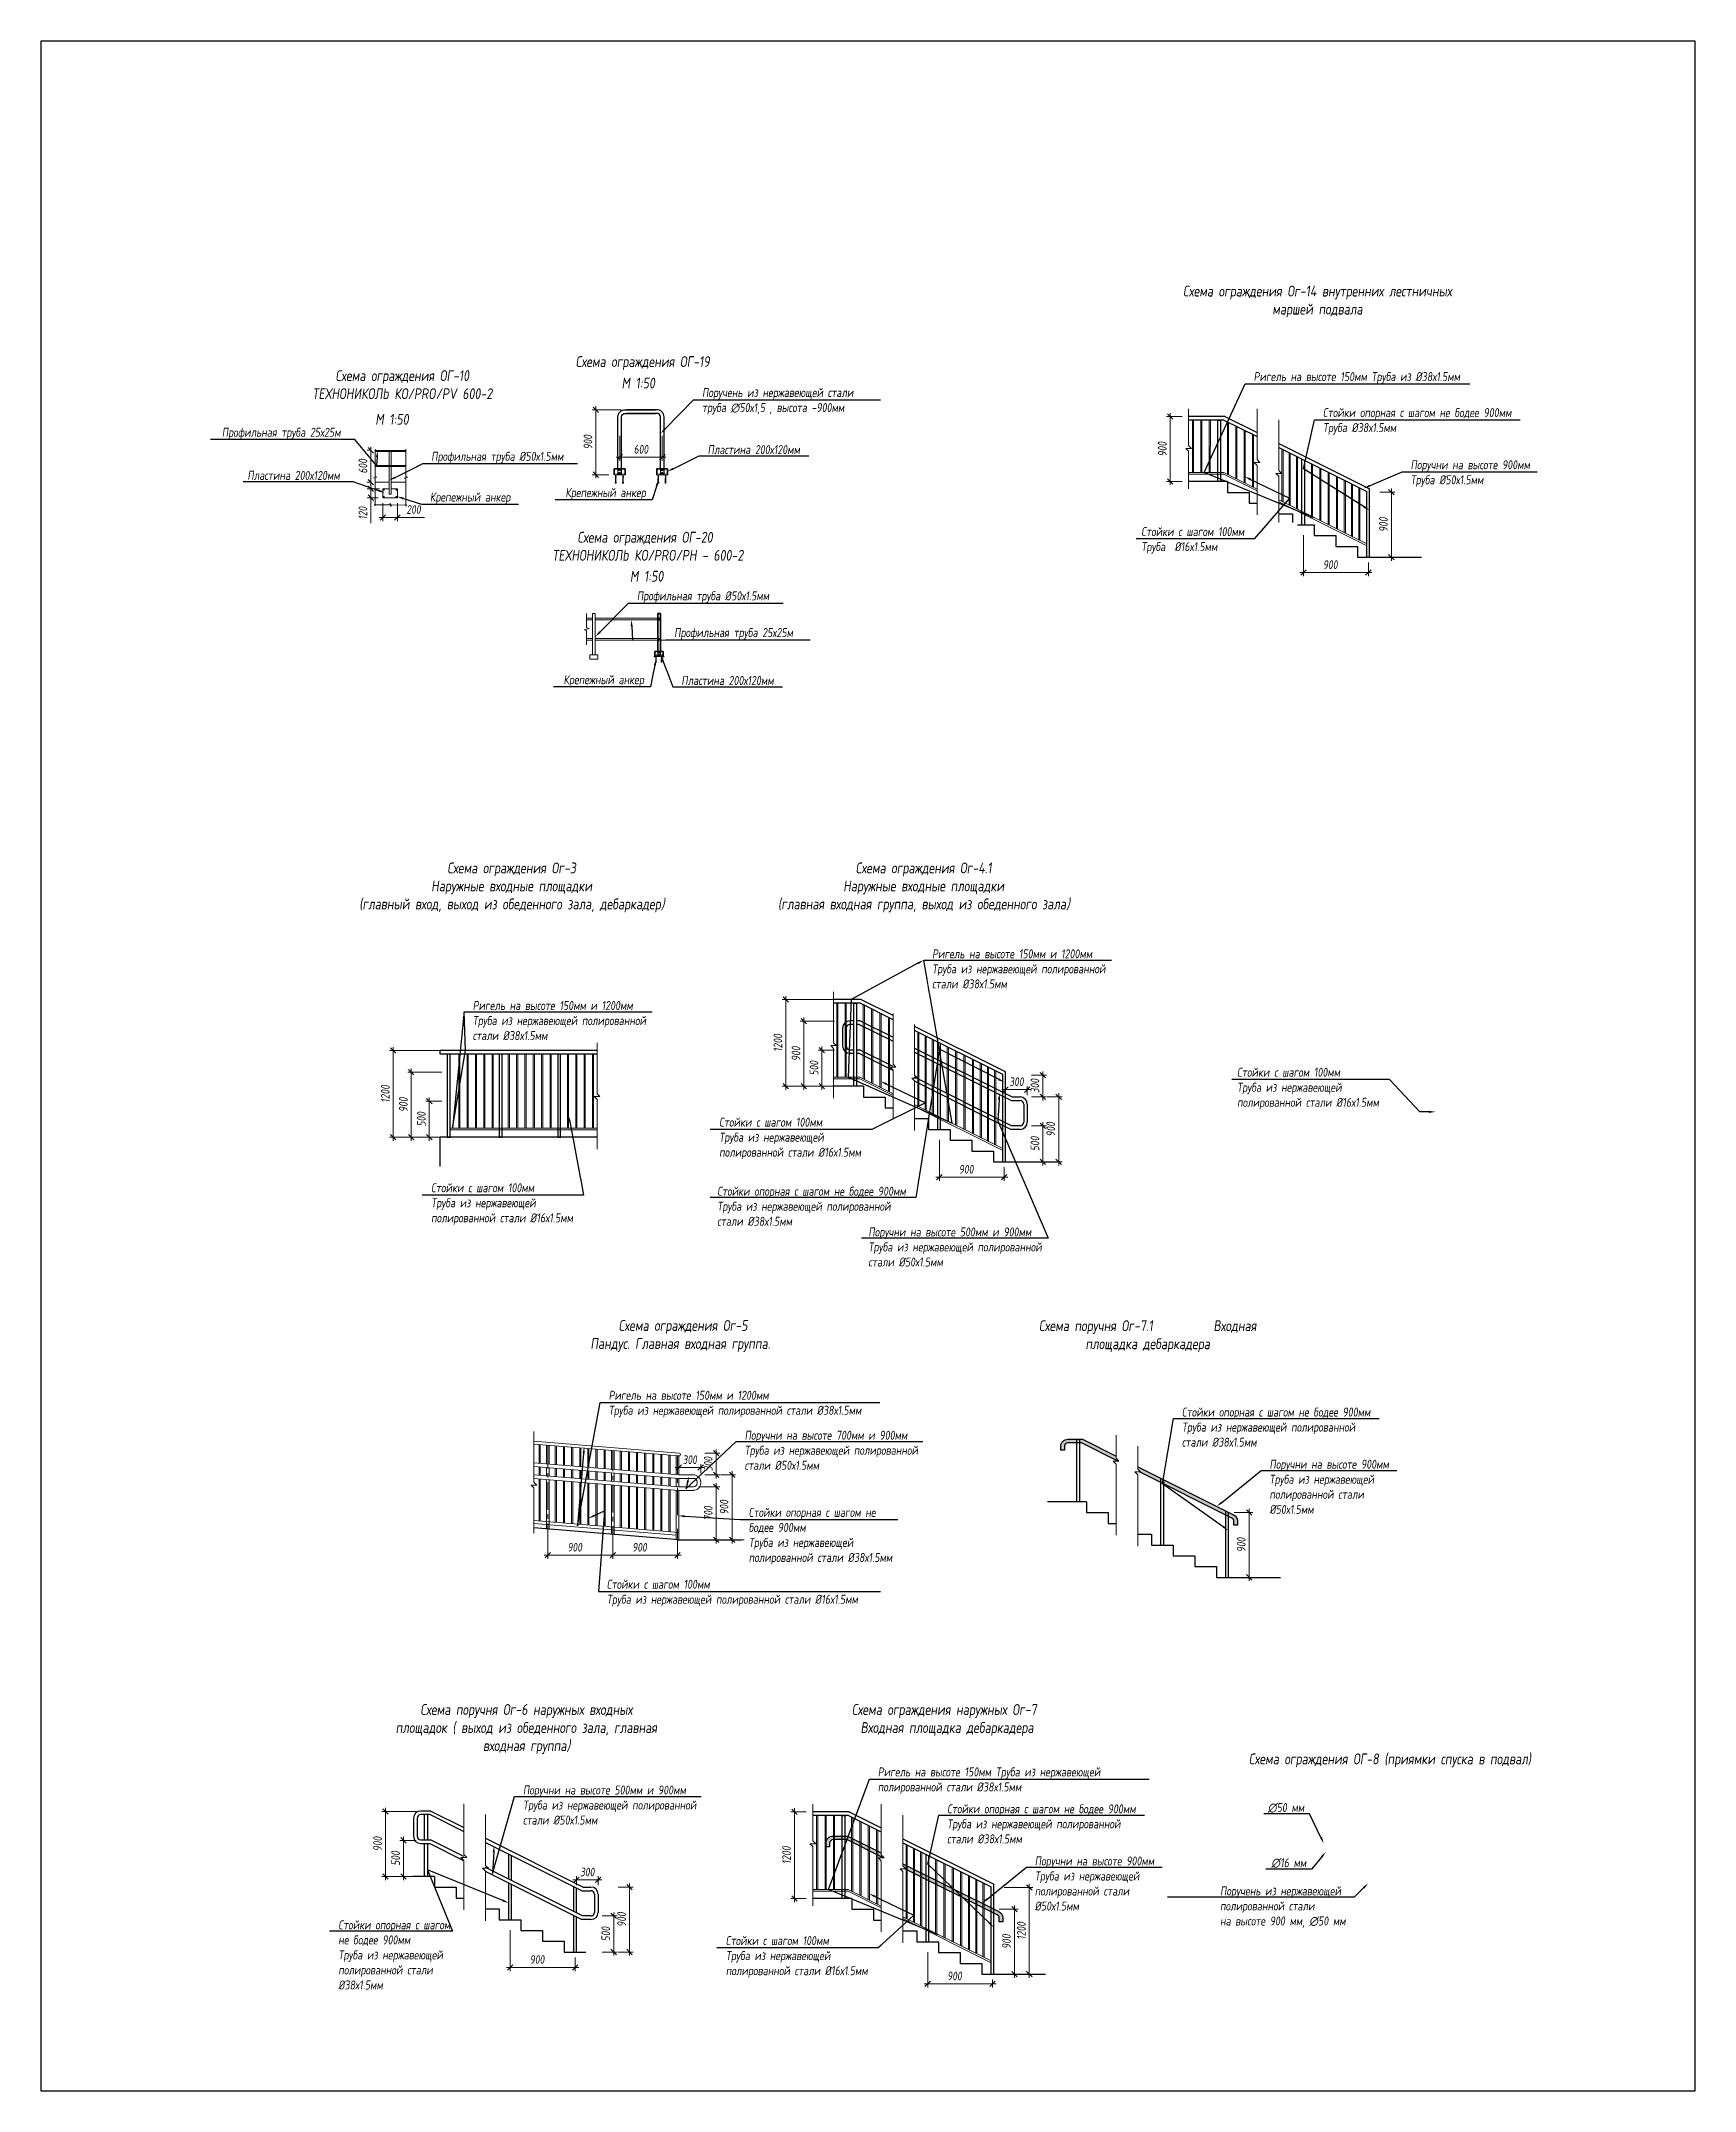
# Model space of a CAD drawing. Header units: millimetres. Extents: x 77165 to 11476408, y -193619 to 1121001.
# Drawn here: x 569699 to 592629, y 233329 to 261748 of the extents above; entities that cross this region are included whole.
import ezdxf
from ezdxf import colors
from ezdxf.entities.mleader import LeaderData, LeaderLine
from ezdxf.enums import TextEntityAlignment as Align
from ezdxf.math import Vec2, Vec3

# ---------------------------------------------------------------- set-up
doc = ezdxf.new("R2010")
doc.units = ezdxf.units.MM
doc.set_wipeout_variables(frame=1)
doc.linetypes.add('штриховая 50', pattern=[1, 0.5, -0.5])
doc.layers.get('Defpoints').update_dxf_attribs({"color": 3})
for name, color, linetype, lineweight in [('+АР_Размеры', 252, 'Continuous', 9), ('Dimensions', 250, 'Continuous', 9), ('TN-ГЕРМЕТИК', 7, 'Continuous', 30), ('TN-КРЕПЕЖ', 7, 'Continuous', 15), ('TN-МЕТАЛЛ КОНСТРУКЦИИ', 162, 'Continuous', 35), ('АР Текст', 7, 'Continuous', 9), ('АР_Лестницы ограждения', 86, 'Continuous', 13), ('ограждение', 7, 'Continuous', 9), ('План-линии', 250, 'Continuous', 9), ('СПДС_+АР_Вспомогательная', 7, 'Continuous', 0), ('Фасад толстый', 250, 'Continuous', 30)]:
    doc.layers.add(name, color=color, linetype=linetype, lineweight=lineweight)
for name, color, linetype in [('PDF_ограждение', 7, 'Continuous'), ('PDF_РАЗМЕР', 7, 'Continuous'), ('АР_Эскизы дверей', 7, 'Continuous'), ('Лестницы ограждения', 7, 'Continuous')]:
    doc.layers.add(name, color=color, linetype=linetype)
doc.styles.add('Arial', font='ARIALN.TTF')
doc.styles.add('Архитект', font='isocpeur.ttf', dxfattribs={"width": 0.8, "oblique": 8})
doc.styles.add('Архитектурный размер', font='isocpeur.ttf', dxfattribs={"width": 0.8, "oblique": 8})
doc.dimstyles.new('Linear-120', dxfattribs={"dimtxt": 120, "dimasz": 75, "dimexe": 50, "dimexo": 75, "dimgap": 50, "dimtad": 1, "dimdec": 0, "dimrnd": 5, "dimzin": 9, "dimtxsty": 'Архитект', "dimblk": 'ARCHTICK', "dimcen": 150, "dimdle": 50, "dimclrd": 256, "dimclre": 256, "dimclrt": 256, "dimadec": 0, "dimazin": 0, "dimtfac": 1, "dimtdec": 0, "dimtmove": 0, "dimatfit": 2, "dimfxl": 1, "dimlwd": -1, "dimlwe": -1, "dimarcsym": 0})

msp = doc.modelspace()

# ---------------------------------------------------------------- texts
at = {"layer": 'АР Текст', "style": 'Архитект', "oblique": 8, "width": 0.8}
for s, p in [('Схема ограждения ОГ-19', (578041.11705, 257379.0758, 1900)), ('Схема ограждения ОГ-8 (приямки спуска в подвал) ', (588438.35374, 238008.09442))]:
    msp.add_text(s, height=150, dxfattribs=at).set_placement(p, align=Align.TOP_CENTER)
for p in [(577978.85018, 257005.7471, 1900), (574564.9363, 256503.5563), (578095.57489, 254328.26848, 950)]:
    msp.add_text('М 1:50', height=150, dxfattribs=at).set_placement(p, align=Align.MIDDLE_CENTER)
at = {"layer": 'АР Текст', "char_height": 150, "style": 'Архитект'}
for s, insert, width, attachment_point in [('\\pxqc;Схема ограждения Ог-14 {\\C0;внутренних лестничных маршей подвала}', (587394.28312, 258355.92563), 3717.4945755, 2), ('\\pxqc;Схема ограждения ОГ-10^JТЕХНОНИКОЛЬ КО/PRO/PV 600-2 ', (574707.93235, 257183.91492), 3588.0367738, 2), ('\\pxqc;Схема ограждения ОГ-20^J ТЕХНОНИКОЛЬ КО/PRO/PH - 600-2', (576279.03664, 254543.28031, 950), 3588.0367738, 7), ('Схема ограждения Ог-3^JНаружные входные площадки ^J(главный вход, выход из обеденного зала, дебаркадер{\\Q15;)}', (576223.85696, 250359.84516), 4269.4199777, 2), ('\\pxqc;Схема ограждения Ог-4.1^JНаружные входные площадки ^J(главная входная группа, выход из обеденного зала{\\Q15;)}', (581935.89043, 250359.84516), 4269.4199777, 2), ('\\pxqc; Схема ограждения Ог-5 ^JПандус. Главная входная группа. ', (578562.4474, 244016.50885), 3588.0367738, 2), ('\\pxqc;Схема поручня Ог-7.1           Входная площадка дебаркадера', (585041.33764, 244013.11802), 3062.7319455, 2), ('\\pxqc;Схема поручня Ог-6 наружных входных \\Pплощадок ( выход из обеденного зала, главная входная группа{\\Q15;)}', (576427.70637, 238692.67525), 3963.1707323, 2), ('\\pxqc;Схема ограждения наружных Ог-7^J Входная площадка дебаркадера', (582221.43597, 238692.67525), 4468.1320446, 2)]:
    msp.add_mtext(s, dxfattribs=dict(at, insert=insert, width=width, attachment_point=attachment_point))

# ---------------------------------------------------------------- blocks, each defined once
blk = doc.blocks.new('_Oblique')
at = {"color": 0, "linetype": 'ByBlock', "lineweight": -2}
blk.add_line((-0.5, -0.5), (0.5, 0.5), dxfattribs=at)
blk = doc.blocks.new('*D513')
at = {"layer": 'Defpoints', "color": 0, "lineweight": 80, "transparency": 16777216}
for p in [(578844, 241971), (578542, 241821), (578844, 241821)]:
    blk.add_point(p, dxfattribs=at)
at = {"layer": 'Dimensions', "transparency": 16777216}
for p, q in [((578492, 241971), (578894, 241971)), ((578542, 241896), (578542, 242021)), ((578844, 241896), (578844, 242021))]:
    blk.add_line(p, q, dxfattribs=at)
at = {"layer": 'Dimensions', "transparency": 16777216, "xscale": 75, "yscale": 75, "zscale": 75, "rotation": 180}
blk.add_blockref('_Oblique', (578542, 241971), dxfattribs=at)
at = {"layer": 'Dimensions', "transparency": 16777216, "xscale": 75, "yscale": 75, "zscale": 75}
blk.add_blockref('_Oblique', (578844, 241971), dxfattribs=at)
at = {"layer": 'Dimensions', "transparency": 16777216, "insert": (578693, 242081), "char_height": 120, "attachment_point": 5, "style": 'Архитектурный размер'}
blk.add_mtext('300', dxfattribs=at)
blk = doc.blocks.new('*D514')
at = {"layer": 'Defpoints', "color": 0, "lineweight": 80, "transparency": 16777216}
for p in [(577625, 241047), (578524, 240971), (578524, 240757)]:
    blk.add_point(p, dxfattribs=at)
at = {"layer": 'Dimensions', "transparency": 16777216}
for p, q in [((577575, 240757), (578574, 240757)), ((577625, 240972), (577625, 240707)), ((578524, 240896), (578524, 240707))]:
    blk.add_line(p, q, dxfattribs=at)
at = {"layer": 'Dimensions', "transparency": 16777216, "xscale": 75, "yscale": 75, "zscale": 75, "rotation": 180}
blk.add_blockref('_Oblique', (577625, 240757), dxfattribs=at)
at = {"layer": 'Dimensions', "transparency": 16777216, "xscale": 75, "yscale": 75, "zscale": 75}
blk.add_blockref('_Oblique', (578524, 240757), dxfattribs=at)
at = {"layer": 'Dimensions', "transparency": 16777216, "insert": (577997, 240867), "char_height": 120, "attachment_point": 5, "style": 'Архитектурный размер'}
blk.add_mtext('900', dxfattribs=at)
blk = doc.blocks.new('*D515')
at = {"layer": 'Defpoints', "color": 0, "lineweight": 80, "transparency": 16777216}
for p in [(578826, 242171), (579059, 242171), (578826, 241871)]:
    blk.add_point(p, dxfattribs=at)
at = {"layer": 'Dimensions', "transparency": 16777216}
for p, q in [((578901, 242171), (579109, 242171)), ((579059, 241821), (579059, 242221)), ((578901, 241871), (579109, 241871))]:
    blk.add_line(p, q, dxfattribs=at)
at = {"layer": 'Dimensions', "transparency": 16777216, "xscale": 75, "yscale": 75, "zscale": 75}
for p, rotation in [((579059, 242171), 90), ((579059, 241871), 270)]:
    blk.add_blockref('_Oblique', p, dxfattribs=dict(at, rotation=rotation))
at = {"layer": 'Dimensions', "transparency": 16777216, "insert": (578949, 242021), "char_height": 120, "attachment_point": 5, "rotation": 90, "style": 'Архитектурный размер'}
blk.add_mtext('300', dxfattribs=at)
blk = doc.blocks.new('*D516')
at = {"layer": 'Defpoints', "color": 0, "lineweight": 80, "transparency": 16777216}
for p in [(578744, 241705), (578826, 240971), (579059, 240971)]:
    blk.add_point(p, dxfattribs=at)
at = {"layer": 'Dimensions', "transparency": 16777216}
for p, q in [((578819, 241705), (579109, 241705)), ((579059, 241755), (579059, 240921)), ((578901, 240971), (579109, 240971))]:
    blk.add_line(p, q, dxfattribs=at)
at = {"layer": 'Dimensions', "transparency": 16777216, "xscale": 75, "yscale": 75, "zscale": 75}
for p, rotation in [((579059, 241705), 90), ((579059, 240971), 270)]:
    blk.add_blockref('_Oblique', p, dxfattribs=dict(at, rotation=rotation))
at = {"layer": 'Dimensions', "transparency": 16777216, "insert": (578949, 241338), "char_height": 120, "attachment_point": 5, "rotation": 90, "style": 'Архитектурный размер'}
blk.add_mtext('700', dxfattribs=at)
blk = doc.blocks.new('*D517')
at = {"layer": 'Defpoints', "color": 0, "lineweight": 80, "transparency": 16777216}
for p in [(579046, 241871), (579046, 240971), (579279, 240971)]:
    blk.add_point(p, dxfattribs=at)
at = {"layer": 'Dimensions', "transparency": 16777216}
for p, q in [((579121, 241871), (579329, 241871)), ((579279, 241921), (579279, 240921)), ((579121, 240971), (579329, 240971))]:
    blk.add_line(p, q, dxfattribs=at)
at = {"layer": 'Dimensions', "transparency": 16777216, "xscale": 75, "yscale": 75, "zscale": 75}
for p, rotation in [((579279, 241871), 90), ((579279, 240971), 270)]:
    blk.add_blockref('_Oblique', p, dxfattribs=dict(at, rotation=rotation))
at = {"layer": 'Dimensions', "transparency": 16777216, "insert": (579169, 241421), "char_height": 120, "attachment_point": 5, "rotation": 90, "style": 'Архитектурный размер'}
blk.add_mtext('900', dxfattribs=at)
blk = doc.blocks.new('*D518')
at = {"layer": 'Defpoints', "color": 0, "lineweight": 80, "transparency": 16777216}
for p in [(576725, 241047), (577625, 240971), (577625, 240757)]:
    blk.add_point(p, dxfattribs=at)
at = {"layer": 'Dimensions', "transparency": 16777216}
for p, q in [((576675, 240757), (577675, 240757)), ((576725, 240972), (576725, 240707)), ((577625, 240896), (577625, 240707))]:
    blk.add_line(p, q, dxfattribs=at)
at = {"layer": 'Dimensions', "transparency": 16777216, "xscale": 75, "yscale": 75, "zscale": 75, "rotation": 180}
blk.add_blockref('_Oblique', (576725, 240757), dxfattribs=at)
at = {"layer": 'Dimensions', "transparency": 16777216, "xscale": 75, "yscale": 75, "zscale": 75}
blk.add_blockref('_Oblique', (577625, 240757), dxfattribs=at)
at = {"layer": 'Dimensions', "transparency": 16777216, "insert": (577098, 240867), "char_height": 120, "attachment_point": 5, "style": 'Архитектурный размер'}
blk.add_mtext('900', dxfattribs=at)
blk = doc.blocks.new('*D504')
at = {"layer": 'Defpoints', "color": 0, "lineweight": 80, "transparency": 16777216}
for p in [(575082, 247052), (575332, 247052, 120), (575332, 246552, 950)]:
    blk.add_point(p, dxfattribs=at)
at = {"layer": 'Dimensions', "transparency": 16777216}
for p, q in [((575257, 247052), (575032, 247052)), ((575082, 246502), (575082, 247102)), ((575257, 246552), (575032, 246552))]:
    blk.add_line(p, q, dxfattribs=at)
at = {"layer": 'Dimensions', "transparency": 16777216, "xscale": 75, "yscale": 75, "zscale": 75}
for p, rotation in [((575082, 247052), 90), ((575082, 246552), 270)]:
    blk.add_blockref('_Oblique', p, dxfattribs=dict(at, rotation=rotation))
at = {"layer": 'Dimensions', "transparency": 16777216, "insert": (574972, 246802), "char_height": 120, "attachment_point": 5, "rotation": 90, "style": 'Архитектурный размер'}
blk.add_mtext('500', dxfattribs=at)
blk = doc.blocks.new('*D505')
at = {"layer": 'Defpoints', "color": 0, "lineweight": 80, "transparency": 16777216}
for p in [(574832, 247452), (575332, 247452, 120), (575332, 246552)]:
    blk.add_point(p, dxfattribs=at)
at = {"layer": 'Dimensions', "transparency": 16777216}
for p, q in [((575257, 247452), (574782, 247452)), ((574832, 246502), (574832, 247502)), ((575257, 246552), (574782, 246552))]:
    blk.add_line(p, q, dxfattribs=at)
at = {"layer": 'Dimensions', "transparency": 16777216, "xscale": 75, "yscale": 75, "zscale": 75}
for p, rotation in [((574832, 247452), 90), ((574832, 246552), 270)]:
    blk.add_blockref('_Oblique', p, dxfattribs=dict(at, rotation=rotation))
at = {"layer": 'Dimensions', "transparency": 16777216, "insert": (574722, 247002), "char_height": 120, "attachment_point": 5, "rotation": 90, "style": 'Архитектурный размер'}
blk.add_mtext('900', dxfattribs=at)
blk = doc.blocks.new('*D506')
at = {"layer": 'Defpoints', "color": 0, "lineweight": 80, "transparency": 16777216}
for p in [(574582, 247752), (575332, 247752, 120), (575332, 246552, 950)]:
    blk.add_point(p, dxfattribs=at)
at = {"layer": 'Dimensions', "transparency": 16777216}
for p, q in [((575257, 247752), (574532, 247752)), ((574582, 246502), (574582, 247802)), ((575257, 246552), (574532, 246552))]:
    blk.add_line(p, q, dxfattribs=at)
at = {"layer": 'Dimensions', "transparency": 16777216, "xscale": 75, "yscale": 75, "zscale": 75}
for p, rotation in [((574582, 247752), 90), ((574582, 246552), 270)]:
    blk.add_blockref('_Oblique', p, dxfattribs=dict(at, rotation=rotation))
at = {"layer": 'Dimensions', "transparency": 16777216, "insert": (574472, 247152), "char_height": 120, "attachment_point": 5, "rotation": 90, "style": 'Архитектурный размер'}
blk.add_mtext('1200', dxfattribs=at)
blk = doc.blocks.new('*D507')
at = {"layer": 'Defpoints', "color": 0, "lineweight": 80, "transparency": 16777216}
for p in [(577423, 236256), (577122, 236106), (577423, 236106)]:
    blk.add_point(p, dxfattribs=at)
at = {"layer": 'Dimensions', "transparency": 16777216}
for p, q in [((577072, 236256), (577473, 236256)), ((577122, 236181), (577122, 236306)), ((577423, 236181), (577423, 236306))]:
    blk.add_line(p, q, dxfattribs=at)
at = {"layer": 'Dimensions', "transparency": 16777216, "xscale": 75, "yscale": 75, "zscale": 75, "rotation": 180}
blk.add_blockref('_Oblique', (577122, 236256), dxfattribs=at)
at = {"layer": 'Dimensions', "transparency": 16777216, "xscale": 75, "yscale": 75, "zscale": 75}
blk.add_blockref('_Oblique', (577423, 236256), dxfattribs=at)
at = {"layer": 'Dimensions', "transparency": 16777216, "insert": (577272, 236366), "char_height": 120, "attachment_point": 5, "style": 'Архитектурный размер'}
blk.add_mtext('300', dxfattribs=at)
blk = doc.blocks.new('*D508')
at = {"layer": 'Defpoints', "color": 0, "lineweight": 80, "transparency": 16777216}
for p in [(577405, 235756), (577405, 235256), (577638, 235256)]:
    blk.add_point(p, dxfattribs=at)
at = {"layer": 'Dimensions', "transparency": 16777216}
for p, q in [((577480, 235756), (577688, 235756)), ((577638, 235806), (577638, 235206)), ((577480, 235256), (577688, 235256))]:
    blk.add_line(p, q, dxfattribs=at)
at = {"layer": 'Dimensions', "transparency": 16777216, "xscale": 75, "yscale": 75, "zscale": 75}
for p, rotation in [((577638, 235756), 90), ((577638, 235256), 270)]:
    blk.add_blockref('_Oblique', p, dxfattribs=dict(at, rotation=rotation))
at = {"layer": 'Dimensions', "transparency": 16777216, "insert": (577528, 235506), "char_height": 120, "attachment_point": 5, "rotation": 90, "style": 'Архитектурный размер'}
blk.add_mtext('500', dxfattribs=at)
blk = doc.blocks.new('*D509')
at = {"layer": 'Defpoints', "color": 0, "lineweight": 80, "transparency": 16777216}
for p in [(577625, 236156), (577625, 235256), (577858, 235256)]:
    blk.add_point(p, dxfattribs=at)
at = {"layer": 'Dimensions', "transparency": 16777216}
for p, q in [((577858, 236206), (577858, 235206)), ((577700, 236156), (577908, 236156)), ((577700, 235256), (577908, 235256))]:
    blk.add_line(p, q, dxfattribs=at)
at = {"layer": 'Dimensions', "transparency": 16777216, "xscale": 75, "yscale": 75, "zscale": 75}
for p, rotation in [((577858, 236156), 90), ((577858, 235256), 270)]:
    blk.add_blockref('_Oblique', p, dxfattribs=dict(at, rotation=rotation))
at = {"layer": 'Dimensions', "transparency": 16777216, "insert": (577748, 235706), "char_height": 120, "attachment_point": 5, "rotation": 90, "style": 'Архитектурный размер'}
blk.add_mtext('900', dxfattribs=at)
blk = doc.blocks.new('*D510')
at = {"layer": 'Defpoints', "color": 0, "lineweight": 80, "transparency": 16777216}
for p in [(576204, 235635), (577104, 235256), (577104, 235042)]:
    blk.add_point(p, dxfattribs=at)
at = {"layer": 'Dimensions', "transparency": 16777216}
for p, q in [((576204, 235560), (576204, 234992)), ((576154, 235042), (577154, 235042)), ((577104, 235181), (577104, 234992))]:
    blk.add_line(p, q, dxfattribs=at)
at = {"layer": 'Dimensions', "transparency": 16777216, "xscale": 75, "yscale": 75, "zscale": 75, "rotation": 180}
blk.add_blockref('_Oblique', (576204, 235042), dxfattribs=at)
at = {"layer": 'Dimensions', "transparency": 16777216, "xscale": 75, "yscale": 75, "zscale": 75}
blk.add_blockref('_Oblique', (577104, 235042), dxfattribs=at)
at = {"layer": 'Dimensions', "transparency": 16777216, "insert": (576576, 235152), "char_height": 120, "attachment_point": 5, "style": 'Архитектурный размер'}
blk.add_mtext('900', dxfattribs=at)
blk = doc.blocks.new('*D511')
at = {"layer": 'Defpoints', "color": 0, "lineweight": 80, "transparency": 16777216}
for p in [(574725, 236804), (574975, 236804, 120), (574975, 236304, 950)]:
    blk.add_point(p, dxfattribs=at)
at = {"layer": 'Dimensions', "transparency": 16777216}
for p, q in [((574900, 236804), (574675, 236804)), ((574725, 236254), (574725, 236854)), ((574900, 236304), (574675, 236304))]:
    blk.add_line(p, q, dxfattribs=at)
at = {"layer": 'Dimensions', "transparency": 16777216, "xscale": 75, "yscale": 75, "zscale": 75}
for p, rotation in [((574725, 236804), 90), ((574725, 236304), 270)]:
    blk.add_blockref('_Oblique', p, dxfattribs=dict(at, rotation=rotation))
at = {"layer": 'Dimensions', "transparency": 16777216, "insert": (574615, 236554), "char_height": 120, "attachment_point": 5, "rotation": 90, "style": 'Архитектурный размер'}
blk.add_mtext('500', dxfattribs=at)
blk = doc.blocks.new('*D512')
at = {"layer": 'Defpoints', "color": 0, "lineweight": 80, "transparency": 16777216}
for p in [(574475, 237204), (574975, 237204, 120), (574975, 236304)]:
    blk.add_point(p, dxfattribs=at)
at = {"layer": 'Dimensions', "transparency": 16777216}
for p, q in [((574900, 237204), (574425, 237204)), ((574475, 236254), (574475, 237254)), ((574900, 236304), (574425, 236304))]:
    blk.add_line(p, q, dxfattribs=at)
at = {"layer": 'Dimensions', "transparency": 16777216, "xscale": 75, "yscale": 75, "zscale": 75}
for p, rotation in [((574475, 237204), 90), ((574475, 236304), 270)]:
    blk.add_blockref('_Oblique', p, dxfattribs=dict(at, rotation=rotation))
at = {"layer": 'Dimensions', "transparency": 16777216, "insert": (574365, 236754), "char_height": 120, "attachment_point": 5, "rotation": 90, "style": 'Архитектурный размер'}
blk.add_mtext('900', dxfattribs=at)
blk = doc.blocks.new('*D499')
at = {"layer": 'Defpoints', "color": 0, "lineweight": 80, "transparency": 16777216}
for p in [(574439, 255417), (574639, 255417), (574639, 255143)]:
    blk.add_point(p, dxfattribs=at)
at = {"layer": 'Dimensions', "transparency": 16777216}
for p, q in [((574439, 255342), (574439, 255093)), ((574639, 255342), (574639, 255093)), ((574389, 255143), (574639, 255143)), ((574639, 255143), (575014, 255143))]:
    blk.add_line(p, q, dxfattribs=at)
at = {"layer": 'Dimensions', "transparency": 16777216, "xscale": 75, "yscale": 75, "zscale": 75, "rotation": 180}
blk.add_blockref('_Oblique', (574439, 255143), dxfattribs=at)
at = {"layer": 'Dimensions', "transparency": 16777216, "xscale": 75, "yscale": 75, "zscale": 75}
blk.add_blockref('_Oblique', (574639, 255143), dxfattribs=at)
at = {"layer": 'Dimensions', "transparency": 16777216, "insert": (574864, 255253), "char_height": 120, "attachment_point": 5, "style": 'Архитектурный размер'}
blk.add_mtext('200', dxfattribs=at)
blk = doc.blocks.new('*D524')
at = {"layer": 'Defpoints', "color": 0, "lineweight": 80, "transparency": 16777216}
for p in [(574467, 255539), (574272, 255417), (574446, 255417)]:
    blk.add_point(p, dxfattribs=at)
at = {"layer": 'Dimensions', "transparency": 16777216}
for p, q in [((574392, 255539), (574222, 255539)), ((574272, 255589), (574272, 255417)), ((574371, 255417), (574222, 255417)), ((574272, 255417), (574272, 255062))]:
    blk.add_line(p, q, dxfattribs=at)
at = {"layer": 'Dimensions', "transparency": 16777216, "xscale": 75, "yscale": 75, "zscale": 75}
for p, rotation in [((574272, 255539), 90), ((574272, 255417), 270)]:
    blk.add_blockref('_Oblique', p, dxfattribs=dict(at, rotation=rotation))
at = {"layer": 'Dimensions', "transparency": 16777216, "insert": (574162, 255202), "char_height": 120, "attachment_point": 5, "rotation": 90, "style": 'Архитектурный размер'}
blk.add_mtext('120', dxfattribs=at)
blk = doc.blocks.new('*D525')
at = {"layer": 'Defpoints', "color": 0, "lineweight": 80, "transparency": 16777216}
for p in [(574272, 256074), (574332, 256074), (574331, 255632)]:
    blk.add_point(p, dxfattribs=at)
at = {"layer": 'Dimensions', "transparency": 16777216}
for p, q in [((574257, 256074), (574222, 256074)), ((574272, 255582), (574272, 256124)), ((574256, 255632), (574222, 255632))]:
    blk.add_line(p, q, dxfattribs=at)
at = {"layer": 'Dimensions', "transparency": 16777216, "xscale": 75, "yscale": 75, "zscale": 75}
for p, rotation in [((574272, 256074), 90), ((574272, 255632), 270)]:
    blk.add_blockref('_Oblique', p, dxfattribs=dict(at, rotation=rotation))
at = {"layer": 'Dimensions', "transparency": 16777216, "insert": (574162, 255853), "char_height": 120, "attachment_point": 5, "rotation": 90, "style": 'Архитектурный размер'}
blk.add_mtext('600', dxfattribs=at)
blk = doc.blocks.new('Дюбель')
for points in [[(-48, 3), (-49, 3), (-50, 2), (-50, -2), (-49, -3), (-48, -3)], [(-18, 4), (-18, 3), (-21, 3), (-21, 4), (-23, 4), (-24, 3), (-27, 3), (-27, 5), (-29, 5), (-29, 3), (-32, 4), (-32, 5), (-34, 5), (-35, 4), (-38, 4), (-38, 5), (-40, 5), (-41, 4), (-43, 4), (-43, 6), (-45, 6), (-48, 4), (-48, 2), (-18, 0), (-48, -2), (-48, -4), (-45, -6), (-43, -6), (-43, -4), (-41, -4), (-40, -5), (-38, -5), (-38, -4), (-35, -4), (-34, -5), (-32, -5), (-32, -4), (-29, -3), (-29, -5), (-27, -5), (-27, -3), (-24, -3), (-23, -4), (-21, -4), (-21, -3), (-18, -3), (-18, -4)], [(0, -4), (0, 4), (-18, 4), (-18, -4), (0, -4)]]:
    blk.add_lwpolyline(points)
blk = doc.blocks.new('*U477')
at = {"color": 7}
blk.add_lwpolyline([(-71, -1), (-2, -1), (-2, -10), (2, -10, 0.355257), (3, -9), (5, 1), (2, 1), (2, 2), (5, 2), (3, 12, 0.355257), (2, 13), (-2, 13), (-2, 4), (-71, 4)], format="xyb", dxfattribs=at)
blk.add_lwpolyline([(-71, -1), (-71, 4)], dxfattribs=at)
blk.add_lwpolyline([(-5, 5), (-3, -3), (-2, -2), (-4, 6)], close=True, dxfattribs=at)
at = {"color": 7, "xscale": -1, "rotation": 180}
blk.add_blockref('Дюбель', (-71, 2), dxfattribs=at)
at = {"color": 252, "lineweight": 0, "ltscale": 100, "style": 'Arial', "flags": 9}
for tag, p in [('ТИП', (-21, -65)), ('ОПИСАНИЕ', (9, -65))]:
    blk.add_attdef(tag, p, '', height=25, rotation=270, dxfattribs=at)
at = {"color": 251, "lineweight": 0}
blk.add_wipeout([(-71, 4), (-73, 2), (-71, -1), (-2, -1), (-2, -10), (2, -10), (2, -9), (3, -9), (5, 1), (2, 1), (2, 2), (5, 2), (3, 12), (2, 12), (2, 13), (-2, 13), (-2, 4)], dxfattribs=at)
at = {"color": 7}
for points in [[(-68, 5), (-66, -3), (-65, -2), (-67, 6)], [(-64, 5), (-62, -3), (-61, -2), (-63, 6)], [(-60, 5), (-58, -3), (-56, -2), (-58, 6)], [(-56, 5), (-54, -3), (-52, -2), (-54, 6)], [(-52, 5), (-50, -3), (-48, -2), (-50, 6)], [(-47, 5), (-45, -3), (-44, -2), (-46, 6)], [(-43, 5), (-41, -3), (-40, -2), (-42, 6)], [(-39, 5), (-37, -3), (-35, -2), (-37, 6)], [(-35, 5), (-33, -3), (-31, -2), (-33, 6)], [(-31, 5), (-29, -3), (-27, -2), (-29, 6)], [(-26, 5), (-24, -3), (-23, -2), (-25, 6)], [(-22, 5), (-20, -3), (-19, -2), (-21, 6)], [(-18, 5), (-16, -3), (-14, -2), (-16, 6)], [(-14, 5), (-12, -3), (-10, -2), (-12, 6)], [(-10, 5), (-8, -3), (-6, -2), (-8, 6)]]:
    blk.add_lwpolyline(points, close=True, dxfattribs=at)
blk = doc.blocks.new('*D500')
at = {"layer": 'Defpoints', "color": 0, "lineweight": 80, "transparency": 16777216}
for p in [(588186, 255493), (588186, 254593), (588419, 254593)]:
    blk.add_point(p, dxfattribs=at)
at = {"layer": 'Dimensions', "transparency": 16777216}
for p, q in [((588261, 255493), (588469, 255493)), ((588419, 255543), (588419, 254543)), ((588261, 254593), (588469, 254593))]:
    blk.add_line(p, q, dxfattribs=at)
at = {"layer": 'Dimensions', "transparency": 16777216, "xscale": 75, "yscale": 75, "zscale": 75}
for p, rotation in [((588419, 255493), 90), ((588419, 254593), 270)]:
    blk.add_blockref('_Oblique', p, dxfattribs=dict(at, rotation=rotation))
at = {"layer": 'Dimensions', "transparency": 16777216, "insert": (588309, 255043), "char_height": 120, "attachment_point": 5, "rotation": 90, "style": 'Архитектурный размер'}
blk.add_mtext('900', dxfattribs=at)
blk = doc.blocks.new('*D501')
at = {"layer": 'Defpoints', "color": 0, "lineweight": 80, "transparency": 16777216}
for p in [(587201, 254972), (588100, 254593), (588100, 254379)]:
    blk.add_point(p, dxfattribs=at)
at = {"layer": 'Dimensions', "transparency": 16777216}
for p, q in [((587201, 254897), (587201, 254329)), ((587151, 254379), (588150, 254379)), ((588100, 254518), (588100, 254329))]:
    blk.add_line(p, q, dxfattribs=at)
at = {"layer": 'Dimensions', "transparency": 16777216, "xscale": 75, "yscale": 75, "zscale": 75, "rotation": 180}
blk.add_blockref('_Oblique', (587201, 254379), dxfattribs=at)
at = {"layer": 'Dimensions', "transparency": 16777216, "xscale": 75, "yscale": 75, "zscale": 75}
blk.add_blockref('_Oblique', (588100, 254379), dxfattribs=at)
at = {"layer": 'Dimensions', "transparency": 16777216, "insert": (587573, 254489), "char_height": 120, "attachment_point": 5, "style": 'Архитектурный размер'}
blk.add_mtext('900', dxfattribs=at)
blk = doc.blocks.new('*D502')
at = {"layer": 'Defpoints', "color": 0, "lineweight": 80, "transparency": 16777216}
for p in [(585354, 256541), (585592, 256541, 120), (585592, 255641)]:
    blk.add_point(p, dxfattribs=at)
at = {"layer": 'Dimensions', "transparency": 16777216}
for p, q in [((585517, 256541), (585304, 256541)), ((585354, 255591), (585354, 256591)), ((585517, 255641), (585304, 255641))]:
    blk.add_line(p, q, dxfattribs=at)
at = {"layer": 'Dimensions', "transparency": 16777216, "xscale": 75, "yscale": 75, "zscale": 75}
for p, rotation in [((585354, 256541), 90), ((585354, 255641), 270)]:
    blk.add_blockref('_Oblique', p, dxfattribs=dict(at, rotation=rotation))
at = {"layer": 'Dimensions', "transparency": 16777216, "insert": (585244, 256091), "char_height": 120, "attachment_point": 5, "rotation": 90, "style": 'Архитектурный размер'}
blk.add_mtext('900', dxfattribs=at)
blk = doc.blocks.new('*D526')
at = {"layer": 'Defpoints', "color": 0, "lineweight": 80, "transparency": 16777216}
for p in [(577391, 256636), (577816, 256636, 0), (577645, 255736, 0)]:
    blk.add_point(p, dxfattribs=at)
at = {"layer": 'Dimensions', "transparency": 16777216}
for p, q in [((577741, 256636), (577341, 256636)), ((577391, 255686), (577391, 256686)), ((577570, 255736), (577341, 255736))]:
    blk.add_line(p, q, dxfattribs=at)
at = {"layer": 'Dimensions', "transparency": 16777216, "xscale": 75, "yscale": 75, "zscale": 75}
for p, rotation in [((577391, 256636), 90), ((577391, 255736), 270)]:
    blk.add_blockref('_Oblique', p, dxfattribs=dict(at, rotation=rotation))
at = {"layer": 'Dimensions', "transparency": 16777216, "insert": (577281, 256186), "char_height": 120, "attachment_point": 5, "rotation": 90, "style": 'Архитектурный размер'}
blk.add_mtext('900', dxfattribs=at)
blk = doc.blocks.new('*D503')
at = {"layer": 'Defpoints', "color": 0, "lineweight": 80, "transparency": 16777216}
for p in [(577722, 256348, 0), (578312, 256348, 0), (578312, 255978)]:
    blk.add_point(p, dxfattribs=at)
at = {"layer": 'Dimensions', "transparency": 16777216}
for p, q in [((577722, 256273), (577722, 255928)), ((578312, 256273), (578312, 255928)), ((577672, 255978), (578362, 255978))]:
    blk.add_line(p, q, dxfattribs=at)
at = {"layer": 'Dimensions', "transparency": 16777216, "xscale": 75, "yscale": 75, "zscale": 75, "rotation": 180}
blk.add_blockref('_Oblique', (577722, 255978), dxfattribs=at)
at = {"layer": 'Dimensions', "transparency": 16777216, "xscale": 75, "yscale": 75, "zscale": 75}
blk.add_blockref('_Oblique', (578312, 255978), dxfattribs=at)
at = {"layer": 'Dimensions', "transparency": 16777216, "insert": (578017, 256088), "char_height": 120, "attachment_point": 5, "style": 'Архитектурный размер'}
blk.add_mtext('600', dxfattribs=at)
blk = doc.blocks.new('*D493')
at = {"layer": 'Defpoints', "color": 0, "lineweight": 80, "transparency": 16777216}
for p in [(582976, 236150), (582976, 234950), (583400, 234950)]:
    blk.add_point(p, dxfattribs=at)
at = {"layer": 'Dimensions', "transparency": 16777216}
for p, q in [((583400, 236200), (583400, 234900)), ((583051, 236150), (583450, 236150)), ((583051, 234950), (583450, 234950))]:
    blk.add_line(p, q, dxfattribs=at)
at = {"layer": 'Dimensions', "transparency": 16777216, "xscale": 75, "yscale": 75, "zscale": 75}
for p, rotation in [((583400, 236150), 90), ((583400, 234950), 270)]:
    blk.add_blockref('_Oblique', p, dxfattribs=dict(at, rotation=rotation))
at = {"layer": 'Dimensions', "transparency": 16777216, "insert": (583290, 235550), "char_height": 120, "attachment_point": 5, "rotation": 90, "style": 'Архитектурный размер'}
blk.add_mtext('1200', dxfattribs=at)
blk = doc.blocks.new('*D494')
at = {"layer": 'Defpoints', "color": 0, "lineweight": 80, "transparency": 16777216}
for p in [(581991, 235329), (582891, 234950), (582891, 234814)]:
    blk.add_point(p, dxfattribs=at)
at = {"layer": 'Dimensions', "transparency": 16777216}
for p, q in [((581991, 235254), (581991, 234764)), ((581941, 234814), (582941, 234814)), ((582891, 234875), (582891, 234764))]:
    blk.add_line(p, q, dxfattribs=at)
at = {"layer": 'Dimensions', "transparency": 16777216, "xscale": 75, "yscale": 75, "zscale": 75, "rotation": 180}
blk.add_blockref('_Oblique', (581991, 234814), dxfattribs=at)
at = {"layer": 'Dimensions', "transparency": 16777216, "xscale": 75, "yscale": 75, "zscale": 75}
blk.add_blockref('_Oblique', (582891, 234814), dxfattribs=at)
at = {"layer": 'Dimensions', "transparency": 16777216, "insert": (582363, 234924), "char_height": 120, "attachment_point": 5, "style": 'Архитектурный размер'}
blk.add_mtext('900', dxfattribs=at)
blk = doc.blocks.new('*D495')
at = {"layer": 'Defpoints', "color": 0, "lineweight": 80, "transparency": 16777216}
for p in [(580144, 237198), (580382, 237198, 120), (580382, 235998)]:
    blk.add_point(p, dxfattribs=at)
at = {"layer": 'Dimensions', "transparency": 16777216}
for p, q in [((580307, 237198), (580094, 237198)), ((580144, 235948), (580144, 237248)), ((580307, 235998), (580094, 235998))]:
    blk.add_line(p, q, dxfattribs=at)
at = {"layer": 'Dimensions', "transparency": 16777216, "xscale": 75, "yscale": 75, "zscale": 75}
for p, rotation in [((580144, 237198), 90), ((580144, 235998), 270)]:
    blk.add_blockref('_Oblique', p, dxfattribs=dict(at, rotation=rotation))
at = {"layer": 'Dimensions', "transparency": 16777216, "insert": (580034, 236598), "char_height": 120, "attachment_point": 5, "rotation": 90, "style": 'Архитектурный размер'}
blk.add_mtext('1200', dxfattribs=at)
blk = doc.blocks.new('*D523')
at = {"layer": 'Defpoints', "color": 0, "lineweight": 80, "transparency": 16777216}
for p in [(582909, 235850), (582909, 234950), (583194, 234950)]:
    blk.add_point(p, dxfattribs=at)
at = {"layer": 'Dimensions', "transparency": 16777216}
for p, q in [((583194, 235900), (583194, 234900)), ((582984, 235850), (583244, 235850)), ((582984, 234950), (583244, 234950))]:
    blk.add_line(p, q, dxfattribs=at)
at = {"layer": 'Dimensions', "transparency": 16777216, "xscale": 75, "yscale": 75, "zscale": 75}
for p, rotation in [((583194, 235850), 90), ((583194, 234950), 270)]:
    blk.add_blockref('_Oblique', p, dxfattribs=dict(at, rotation=rotation))
at = {"layer": 'Dimensions', "transparency": 16777216, "insert": (583084, 235400), "char_height": 120, "attachment_point": 5, "rotation": 90, "style": 'Архитектурный размер'}
blk.add_mtext('900', dxfattribs=at)
blk = doc.blocks.new('*D480')
at = {"layer": 'Defpoints', "color": 0, "lineweight": 80, "transparency": 16777216}
for p in [(583071, 247061), (583372, 247211), (583372, 247061)]:
    blk.add_point(p, dxfattribs=at)
at = {"layer": 'Dimensions', "transparency": 16777216}
for p, q in [((583071, 247136), (583071, 247261)), ((583372, 247136), (583372, 247261)), ((583021, 247211), (583422, 247211))]:
    blk.add_line(p, q, dxfattribs=at)
at = {"layer": 'Dimensions', "transparency": 16777216, "xscale": 75, "yscale": 75, "zscale": 75, "rotation": 180}
blk.add_blockref('_Oblique', (583071, 247211), dxfattribs=at)
at = {"layer": 'Dimensions', "transparency": 16777216, "xscale": 75, "yscale": 75, "zscale": 75}
blk.add_blockref('_Oblique', (583372, 247211), dxfattribs=at)
at = {"layer": 'Dimensions', "transparency": 16777216, "insert": (583222, 247321), "char_height": 120, "attachment_point": 5, "style": 'Архитектурный размер'}
blk.add_mtext('300', dxfattribs=at)
blk = doc.blocks.new('*D481')
at = {"layer": 'Defpoints', "color": 0, "lineweight": 80, "transparency": 16777216}
for p in [(583355, 247411), (583588, 247411), (583355, 247110)]:
    blk.add_point(p, dxfattribs=at)
at = {"layer": 'Dimensions', "transparency": 16777216}
for p, q in [((583430, 247411), (583638, 247411)), ((583588, 247060), (583588, 247461)), ((583430, 247110), (583638, 247110))]:
    blk.add_line(p, q, dxfattribs=at)
at = {"layer": 'Dimensions', "transparency": 16777216, "xscale": 75, "yscale": 75, "zscale": 75}
for p, rotation in [((583588, 247411), 90), ((583588, 247110), 270)]:
    blk.add_blockref('_Oblique', p, dxfattribs=dict(at, rotation=rotation))
at = {"layer": 'Dimensions', "transparency": 16777216, "insert": (583478, 247261), "char_height": 120, "attachment_point": 5, "rotation": 90, "style": 'Архитектурный размер'}
blk.add_mtext('300', dxfattribs=at)
blk = doc.blocks.new('*D482')
at = {"layer": 'Defpoints', "color": 0, "lineweight": 80, "transparency": 16777216}
for p in [(583355, 246710), (583355, 246211), (583588, 246211)]:
    blk.add_point(p, dxfattribs=at)
at = {"layer": 'Dimensions', "transparency": 16777216}
for p, q in [((583430, 246710), (583638, 246710)), ((583588, 246760), (583588, 246161)), ((583430, 246211), (583638, 246211))]:
    blk.add_line(p, q, dxfattribs=at)
at = {"layer": 'Dimensions', "transparency": 16777216, "xscale": 75, "yscale": 75, "zscale": 75}
for p, rotation in [((583588, 246710), 90), ((583588, 246211), 270)]:
    blk.add_blockref('_Oblique', p, dxfattribs=dict(at, rotation=rotation))
at = {"layer": 'Dimensions', "transparency": 16777216, "insert": (583478, 246461), "char_height": 120, "attachment_point": 5, "rotation": 90, "style": 'Архитектурный размер'}
blk.add_mtext('500', dxfattribs=at)
blk = doc.blocks.new('*D483')
at = {"layer": 'Defpoints', "color": 0, "lineweight": 80, "transparency": 16777216}
for p in [(583574, 247110), (583574, 246211), (583807, 246211)]:
    blk.add_point(p, dxfattribs=at)
at = {"layer": 'Dimensions', "transparency": 16777216}
for p, q in [((583649, 247110), (583857, 247110)), ((583807, 247160), (583807, 246161)), ((583649, 246211), (583857, 246211))]:
    blk.add_line(p, q, dxfattribs=at)
at = {"layer": 'Dimensions', "transparency": 16777216, "xscale": 75, "yscale": 75, "zscale": 75}
for p, rotation in [((583807, 247110), 90), ((583807, 246211), 270)]:
    blk.add_blockref('_Oblique', p, dxfattribs=dict(at, rotation=rotation))
at = {"layer": 'Dimensions', "transparency": 16777216, "insert": (583697, 246661), "char_height": 120, "attachment_point": 5, "rotation": 90, "style": 'Архитектурный размер'}
blk.add_mtext('900', dxfattribs=at)
blk = doc.blocks.new('*D484')
at = {"layer": 'Defpoints', "color": 0, "lineweight": 80, "transparency": 16777216}
for p in [(582153, 246590), (583053, 246211), (583053, 245997)]:
    blk.add_point(p, dxfattribs=at)
at = {"layer": 'Dimensions', "transparency": 16777216}
for p, q in [((582153, 246515), (582153, 245947)), ((583053, 246136), (583053, 245947)), ((582103, 245997), (583103, 245997))]:
    blk.add_line(p, q, dxfattribs=at)
at = {"layer": 'Dimensions', "transparency": 16777216, "xscale": 75, "yscale": 75, "zscale": 75, "rotation": 180}
blk.add_blockref('_Oblique', (582153, 245997), dxfattribs=at)
at = {"layer": 'Dimensions', "transparency": 16777216, "xscale": 75, "yscale": 75, "zscale": 75}
blk.add_blockref('_Oblique', (583053, 245997), dxfattribs=at)
at = {"layer": 'Dimensions', "transparency": 16777216, "insert": (582525, 246107), "char_height": 120, "attachment_point": 5, "style": 'Архитектурный размер'}
blk.add_mtext('900', dxfattribs=at)
blk = doc.blocks.new('*D485')
at = {"layer": 'Defpoints', "color": 0, "lineweight": 80, "transparency": 16777216}
for p in [(580525, 247759), (580775, 247759, 120), (580775, 247259, 950)]:
    blk.add_point(p, dxfattribs=at)
at = {"layer": 'Dimensions', "transparency": 16777216}
for p, q in [((580700, 247759), (580475, 247759)), ((580525, 247209), (580525, 247809)), ((580700, 247259), (580475, 247259))]:
    blk.add_line(p, q, dxfattribs=at)
at = {"layer": 'Dimensions', "transparency": 16777216, "xscale": 75, "yscale": 75, "zscale": 75}
for p, rotation in [((580525, 247759), 90), ((580525, 247259), 270)]:
    blk.add_blockref('_Oblique', p, dxfattribs=dict(at, rotation=rotation))
at = {"layer": 'Dimensions', "transparency": 16777216, "insert": (580415, 247509), "char_height": 120, "attachment_point": 5, "rotation": 90, "style": 'Архитектурный размер'}
blk.add_mtext('500', dxfattribs=at)
blk = doc.blocks.new('*D486')
at = {"layer": 'Defpoints', "color": 0, "lineweight": 80, "transparency": 16777216}
for p in [(580275, 248159), (580775, 248159, 120), (580775, 247259)]:
    blk.add_point(p, dxfattribs=at)
at = {"layer": 'Dimensions', "transparency": 16777216}
for p, q in [((580700, 248159), (580225, 248159)), ((580275, 247209), (580275, 248209)), ((580700, 247259), (580225, 247259))]:
    blk.add_line(p, q, dxfattribs=at)
at = {"layer": 'Dimensions', "transparency": 16777216, "xscale": 75, "yscale": 75, "zscale": 75}
for p, rotation in [((580275, 248159), 90), ((580275, 247259), 270)]:
    blk.add_blockref('_Oblique', p, dxfattribs=dict(at, rotation=rotation))
at = {"layer": 'Dimensions', "transparency": 16777216, "insert": (580165, 247709), "char_height": 120, "attachment_point": 5, "rotation": 90, "style": 'Архитектурный размер'}
blk.add_mtext('900', dxfattribs=at)
blk = doc.blocks.new('*D487')
at = {"layer": 'Defpoints', "color": 0, "lineweight": 80, "transparency": 16777216}
for p in [(580025, 248459), (580775, 248459, 120), (580775, 247259, 950)]:
    blk.add_point(p, dxfattribs=at)
at = {"layer": 'Dimensions', "transparency": 16777216}
for p, q in [((580700, 248459), (579975, 248459)), ((580025, 247209), (580025, 248509)), ((580700, 247259), (579975, 247259))]:
    blk.add_line(p, q, dxfattribs=at)
at = {"layer": 'Dimensions', "transparency": 16777216, "xscale": 75, "yscale": 75, "zscale": 75}
for p, rotation in [((580025, 248459), 90), ((580025, 247259), 270)]:
    blk.add_blockref('_Oblique', p, dxfattribs=dict(at, rotation=rotation))
at = {"layer": 'Dimensions', "transparency": 16777216, "insert": (579915, 247859), "char_height": 120, "attachment_point": 5, "rotation": 90, "style": 'Архитектурный размер'}
blk.add_mtext('1200', dxfattribs=at)
blk = doc.blocks.new('*D521')
at = {"layer": 'Defpoints', "color": 0, "lineweight": 80, "transparency": 16777216}
for p in [(586163, 241350), (586163, 240450), (586448, 240450)]:
    blk.add_point(p, dxfattribs=at)
at = {"layer": 'Dimensions', "transparency": 16777216}
for p, q in [((586238, 241350), (586498, 241350)), ((586448, 241400), (586448, 240400)), ((586238, 240450), (586498, 240450))]:
    blk.add_line(p, q, dxfattribs=at)
at = {"layer": 'Dimensions', "transparency": 16777216, "xscale": 75, "yscale": 75, "zscale": 75}
for p, rotation in [((586448, 241350), 90), ((586448, 240450), 270)]:
    blk.add_blockref('_Oblique', p, dxfattribs=dict(at, rotation=rotation))
at = {"layer": 'Dimensions', "transparency": 16777216, "insert": (586338, 240900), "char_height": 120, "attachment_point": 5, "rotation": 90, "style": 'Архитектурный размер'}
blk.add_mtext('900', dxfattribs=at)

# ---------------------------------------------------------------- dimensions: what is measured, and where the dimension line sits
at = {"layer": 'Dimensions'}
for base, p1, p2, picture, middle in [((585353.82756, 256541.24785, -950), (585592.05325, 255641.24785, -950), (585592.05325, 256541.24785, -829.67991), '*D502', (585243.82756, 256091.24785, -950)), ((574475.30185, 237204.31759, -950), (574975.30185, 236304.31759, -950), (574975.30185, 237204.31759, -829.67991), '*D512', (574365.30185, 236754.31759, -950)), ((580144.2012, 237198.31558, -950), (580382.42689, 235998.31558, -950), (580382.42689, 237198.31558, -829.67991), '*D495', (580034.2012, 236598.31558, -950)), ((574725.30185, 236804.31759, -950), (574975.30185, 236304.31759), (574975.30185, 236804.31759, -829.67991), '*D511', (574615.30185, 236554.31759, -950))]:
    dim = msp.add_linear_dim(base=base, p1=p1, p2=p2, angle=90, dimstyle='Linear-120', override={"dimtxsty": 'Архитектурный размер', "dimblk1": 'Oblique', "dimblk2": 'Oblique', "dimsah": 1, "dimclrt": 256}, dxfattribs=at)
    dim.commit()
    dim.dimension.update_dxf_attribs({"geometry": picture, "text_midpoint": middle})
for base, p1, p2, picture, middle in [((588100.25812, 254379.12206), (587200.65123, 254972.09913), (588100.25812, 254593.25561), '*D501', (587573.00994, 254379.12206)), ((578524.49092, 240756.85475), (577624.88402, 241046.66073), (578524.49092, 240970.9883), '*D514', (577997.24274, 240756.85475)), ((577103.54934, 235042.1918), (576203.94244, 235635.16886), (577103.54934, 235256.32534), '*D510', (576576.30116, 235042.1918)), ((582890.63176, 234814.35824), (581991.02486, 235329.16686), (582890.63176, 234950.32334), '*D494', (582363.38358, 234814.35824))]:
    dim = msp.add_linear_dim(base=base, p1=p1, p2=p2, text='900', dimstyle='Linear-120', override={"dimtxsty": 'Архитектурный размер', "dimblk1": 'Oblique', "dimblk2": 'Oblique', "dimsah": 1, "dimclrt": 256}, dxfattribs=at)
    dim.commit()
    dim.dimension.update_dxf_attribs({"geometry": picture, "text_midpoint": middle, "dimtype": 160})
for base, p1, p2, picture, middle in [((578844.11587, 241971.16291), (578542.48313, 241820.8521), (578844.11587, 241820.8521), '*D513', (578693.2995, 242081.16291)), ((577423.17429, 236256.49995), (577121.54155, 236106.18914), (577423.17429, 236106.18914), '*D507', (577272.35792, 236366.49995))]:
    dim = msp.add_linear_dim(base=base, p1=p1, p2=p2, text='300', dimstyle='Linear-120', override={"dimtxsty": 'Архитектурный размер', "dimblk1": 'Oblique', "dimblk2": 'Oblique', "dimsah": 1, "dimclrt": 256}, dxfattribs=at)
    dim.commit()
    dim.dimension.update_dxf_attribs({"geometry": picture, "text_midpoint": middle})
for base, p1, p2, text, picture, middle in [((579059.42611, 242171.16935), (578826.43074, 241870.59519), (578826.43074, 242171.16935), '300', '*D515', (578949.42611, 242020.88227)), ((579059.42611, 240970.9883), (578743.57162, 241705.49005), (578826.43074, 240970.9883), '700', '*D516', (578949.42611, 241338.23918)), ((577858.19312, 235256.32534), (577625.19775, 236155.93224), (577625.19775, 235256.32534), '900', '*D509', (577748.19312, 235706.12879)), ((577638.48453, 235256.32534), (577405.48916, 235755.93224), (577405.48916, 235256.32534), '500', '*D508', (577528.48453, 235506.12879))]:
    dim = msp.add_linear_dim(base=base, p1=p1, p2=p2, angle=90, text=text, dimstyle='Linear-120', override={"dimtxsty": 'Архитектурный размер', "dimblk1": 'Oblique', "dimblk2": 'Oblique', "dimsah": 1, "dimclrt": 256}, dxfattribs=at)
    dim.commit()
    dim.dimension.update_dxf_attribs({"geometry": picture, "text_midpoint": middle})

# ---------------------------------------------------------------- hatches: boundary and pattern name
at = {"layer": 'TN-ГЕРМЕТИК', "lineweight": 15}
h = msp.add_hatch(dxfattribs=at)
h.set_pattern_fill('HONEY', color=256, scale=0.762753, angle=-1.806014572)
h.set_pattern_definition([(358.193985, (562363.3666, 255047.3), (3.69690622, 1.9817641), [2.4217421, -4.8434842]), (118.193985, (562363.3666, 255047.3), (-3.56471116, 2.21073266), [2.4217421, -4.8434842]), (58.193985, (562363.3666, 255047.3), (0.13219507, 4.19249675), [-4.8434842, 2.4217421])])
edge = h.paths.add_edge_path()
edge.add_line((578209.05754, 253222.68926), (578209.06075, 253212.06801))
edge.add_line((578209.06075, 253212.06801), (578197.96495, 253212.06466))
edge.add_arc((578210.05432, 253210.54568), 12.18442, 94.692464442, 172.838579778, ccw=False)
h = msp.add_hatch(dxfattribs=at)
h.set_pattern_fill('HONEY', color=256, scale=0.379578, angle=0.000000002)
h.set_pattern_definition([(2e-09, (564488.2125, 253270.0688), (1.80774137, 1.04369996), [1.20516092, -2.41032183]), (120, (564488.2125, 253270.0688), (-1.80774137, 1.04369997), [1.20516092, -2.41032183]), (60, (564488.2125, 253270.0688), (4e-09, 2.087399934), [-2.41032183, 1.20516092])])
h.paths.add_polyline_path([(578322.93102, 253213.57939), (578322.93102, 253217.37517), (578209.05754, 253217.37517), (578209.05754, 253213.57939)])
h = msp.add_hatch(dxfattribs=at)
h.set_pattern_fill('HONEY', color=256, scale=0.762753, angle=-1.806014572)
h.set_pattern_definition([(358.193985, (557758.3356, 251966.9577), (3.69690622, 1.98176409), [2.4217421, -4.8434842]), (118.193985, (557758.3356, 251966.9577), (-3.56471116, 2.21073266), [2.4217421, -4.8434842]), (58.193985, (557758.3356, 251966.9577), (0.13219507, 4.19249675), [-4.8434842, 2.4217421])])
edge = h.paths.add_edge_path()
edge.add_line((578212.52036, 253225.61332), (578238.14594, 253225.61332))
edge.add_arc((578225.33315, 253223.34686), 13.0117, 10.03131707, 169.968682933)
h = msp.add_hatch(dxfattribs=at)
h.set_pattern_fill('HONEY', color=256, scale=0.762753, angle=-1.806014572)
h.set_pattern_definition([(358.193985, (557722.2666, 251967.0702), (3.69690622, 1.98176409), [2.4217421, -4.8434842]), (118.193985, (557722.2666, 251967.0702), (-3.56471116, 2.21073266), [2.4217421, -4.8434842]), (58.193985, (557722.2666, 251967.0702), (0.13219507, 4.19249675), [-4.8434842, 2.4217421])])
edge = h.paths.add_edge_path()
edge.add_line((578315.03703, 253225.72589), (578289.41145, 253225.72589))
edge.add_arc((578302.22424, 253223.45943), 13.0117, 10.031317069, 169.968682933, ccw=False)
h = msp.add_hatch(dxfattribs=at)
h.set_pattern_fill('HONEY', color=256, scale=0.762753, angle=-1.806014572)
h.set_pattern_definition([(358.193985, (562363.3957, 255047.273), (3.69690622, 1.9817641), [2.4217421, -4.8434842]), (118.193985, (562363.3957, 255047.273), (-3.56471116, 2.21073266), [2.4217421, -4.8434842]), (58.193985, (562363.3957, 255047.273), (0.13219507, 4.19249675), [-4.8434842, 2.4217421])])
edge = h.paths.add_edge_path()
edge.add_line((578322.93102, 253222.68926), (578322.93102, 253212.10242))
edge.add_line((578322.93102, 253212.10242), (578334.02862, 253212.10577))
edge.add_arc((578321.93556, 253210.53535), 12.19461, 7.399080913, 85.317690614)
at = {"layer": 'TN-КРЕПЕЖ', "lineweight": 13, "true_color": 0x000000, "transparency": 33554687}
h = msp.add_hatch(dxfattribs=at)
h.set_pattern_fill('ANSI31', color=18, scale=0.759156, angle=0.000000002)
h.set_pattern_definition([(45, (564488.2125, 253271.5871), (-1.7043549, 1.7043549), [])])
h.paths.add_polyline_path([(578322.93102, 253222.68926), (578209.05754, 253222.68926), (578209.05754, 253218.89348), (578322.93102, 253218.89348)])
at = {"layer": 'TN-МЕТАЛЛ КОНСТРУКЦИИ', "lineweight": 9}
h = msp.add_hatch(dxfattribs=at)
h.set_pattern_fill('ANSI31', color=256, scale=0.759156)
h.set_pattern_definition([(45, (575507.8107, 283917.5563), (-1.70435491, 1.70435491), [])])
edge = h.paths.add_edge_path()
edge.add_arc((578265.84825, 253735.99685), 11.38735, 0, 360)
h = msp.add_hatch(dxfattribs=at)
h.set_pattern_fill('ANSI31', color=256, scale=0.759156)
h.set_pattern_definition([(45, (575509.1287, 283634.9512), (-1.70435491, 1.70435491), [])])
edge = h.paths.add_edge_path()
edge.add_arc((578267.1662, 253453.39176), 11.38735, 0, 360)

# ---------------------------------------------------------------- linework, layer by layer
at = {"layer": '+АР_Размеры', "ltscale": 100}
for points in [[(578677.95321, 240970.9883), (579327.78684, 240970.9883)], [(578679.01153, 240970.9883), (579327.78684, 240970.9883)], [(578783.78932, 240970.9883), (579615.66117, 240970.9883)]]:
    msp.add_lwpolyline(points, dxfattribs=at)
at = {"color": 0, "linetype": 'Continuous', "lineweight": 15, "ltscale": 100}
for points in [[(574757.66528, 256074.04405), (574757.67462, 256089.04405)], [(574331.14162, 255320.15199), (574531.66829, 255317.95409)], [(574550.14316, 255292.75009), (574556.66679, 255317.68009)], [(574556.66679, 255317.68009), (574757.19346, 255315.48218)], [(574757.19275, 255315.48218), (574757.18341, 255300.48219)]]:
    msp.add_lwpolyline(points, dxfattribs=at)
at = {"color": 0, "linetype": 'Continuous', "lineweight": 15, "ltscale": 100, "elevation": 950}
for points in [[(577262.74353, 253612.287), (577262.7632, 253809.86876)], [(577227.51702, 253585.8726), (577297.96653, 253603.47753)], [(577262.74002, 253577.06312), (577227.51702, 253585.8726)], [(577262.72034, 253379.48137), (577262.74002, 253577.06312)], [(577297.96653, 253603.47753), (577262.74353, 253612.287)]]:
    msp.add_lwpolyline(points, dxfattribs=at)
at = {"layer": 'PDF_ограждение', "lineweight": 9, "transparency": 33554687}
for points in [[(578546.7164, 242171.16935), (576532.65545, 242336.27341)], [(578543.54145, 242133.06882), (576533.71376, 242298.17289)], [(576604.6243, 242030.40767), (576604.6243, 242291.82298)], [(576620.49961, 242290.76359), (576620.49961, 242029.34935)], [(576706.22659, 242021.94005), (576706.22659, 242284.41368)], [(576725.27739, 241959.49714), (576725.27739, 242282.29704)], [(576743.26934, 242281.23872), (576743.26934, 242018.7651)], [(576828.99632, 242011.35687), (576828.99632, 242273.8305)], [(576844.87217, 242272.77218), (576844.87217, 242010.29855)], [(576942.24119, 242002.89033), (576942.24119, 242264.30456)], [(576958.1165, 242263.24732), (576958.1165, 242001.83093)], [(577054.42775, 241993.36439), (577054.42775, 242254.7797)], [(577070.30305, 242253.72138), (577070.30305, 241992.30607)], [(577166.61376, 241983.83953), (577166.61376, 242246.31315)], [(577182.48907, 242244.19652), (577182.48907, 241982.78121)], [(577278.79977, 241975.37191), (577278.79977, 242236.78829)], [(577295.73394, 242235.7289), (577295.73394, 241973.25527)], [(577392.04464, 241965.84704), (577392.04464, 242227.26235)], [(577407.91995, 242226.20403), (577407.91995, 241964.78873)], [(577504.23119, 241956.32218), (577504.23119, 242217.73749)], [(577520.1065, 242216.67917), (577520.1065, 241955.26386)], [(577605.83349, 241947.85564), (577605.83349, 242210.32927)], [(577624.88429, 241922.45493), (577624.88429, 242208.21263)], [(577643.93455, 242207.15323), (577643.93455, 241944.67961)], [(577729.66208, 241938.3297), (577729.66208, 242199.74501)], [(577745.53738, 242198.68669), (577745.53738, 241936.21306)], [(577841.84809, 241928.80484), (577841.84809, 242190.22015)], [(577857.7234, 242189.16183), (577857.7234, 241927.74652)], [(577954.0341, 241919.27998), (577954.0341, 242181.7536)], [(577969.90995, 242179.63589), (577969.90995, 241918.22058)], [(578067.27897, 241909.75404), (578067.27897, 242172.22766)], [(578083.15428, 242171.16935), (578083.15428, 241908.69572)], [(578179.46552, 241901.28749), (578179.46552, 242162.7028)], [(578195.34083, 242161.64448), (578195.34083, 241899.17086)], [(578291.65154, 241891.76155), (578291.65154, 242153.17686)], [(578307.52685, 242152.11855), (578307.52685, 241890.70324)], [(578403.83755, 241882.23669), (578403.83755, 242144.71032)], [(578420.77172, 242142.59368), (578420.77172, 241881.17837)], [(578504.38207, 241873.77015), (578504.38207, 242136.24378)], [(578524.49118, 241885.41165), (578524.49118, 242134.12606)], [(578543.54145, 242133.06882), (578543.54145, 241870.59519)], [(578543.54145, 241870.59519), (576532.65545, 242036.75758)], [(578541.42481, 241820.8521), (576532.65545, 241985.95616)], [(578543.54145, 241705.49005), (576532.65545, 241871.65351)], [(576604.6243, 241980.66457), (576620.49961, 241978.54794), (576620.49961, 241864.24421)], [(576604.6243, 241865.30253), (576604.6243, 241980.66457)], [(576706.22659, 241857.31099), (576706.22659, 241972.19803), (576743.26934, 241969.022), (576743.26934, 241854.25007)], [(576725.27739, 241832.49359), (576725.27739, 241895.9959)], [(576828.99632, 241961.61377), (576844.87217, 241960.55545), (576844.87217, 241845.19449)], [(576828.99632, 241847.31112), (576828.99632, 241961.61377)], [(576942.24119, 241952.08891), (576958.1165, 241951.03059), (576958.1165, 241836.72687)], [(576942.24119, 241837.78518), (576942.24119, 241952.08891)], [(577054.42775, 241943.62237), (577070.30305, 241941.50465), (577070.30305, 241827.202)], [(577054.42775, 241828.26032), (577054.42775, 241943.62237)], [(577166.61376, 241934.09643), (577182.48907, 241933.03811), (577182.48907, 241817.67714)], [(577166.61376, 241818.73546), (577166.61376, 241934.09643)], [(577278.79977, 241924.57157), (577295.73394, 241923.51325), (577295.73394, 241808.1512)], [(577278.79977, 241810.26784), (577278.79977, 241924.57157)], [(577392.04464, 241915.04563), (577407.91995, 241913.98731), (577407.91995, 241799.68466)], [(577392.04464, 241800.74298), (577392.04464, 241915.04563)], [(577504.23119, 241906.57908), (577520.1065, 241904.46245), (577520.1065, 241790.1598)], [(577504.23119, 241791.21812), (577504.23119, 241906.57908)], [(577605.83349, 241782.9747), (577605.83349, 241898.11254), (577643.93455, 241894.93759), (577643.93455, 241779.82634)], [(577624.88429, 241795.45139), (577624.88429, 241858.95262)], [(577729.66208, 241887.52828), (577745.53738, 241886.46996), (577745.53738, 241771.109)], [(577729.66208, 241773.22563), (577729.66208, 241887.52828)], [(577841.84809, 241878.00342), (577857.7234, 241876.9451), (577857.7234, 241762.64245)], [(577841.84809, 241763.70077), (577841.84809, 241878.00342)], [(577954.0341, 241869.53688), (577969.90995, 241867.41916), (577969.90995, 241753.11651)], [(577954.0341, 241754.17483), (577954.0341, 241869.53688)], [(578067.27897, 241860.01094), (578083.15428, 241858.95262), (578083.15428, 241743.59165)], [(578067.27897, 241744.64997), (578067.27897, 241860.01094)], [(578179.46552, 241850.48608), (578195.34083, 241849.42776), (578195.34083, 241734.06679)], [(578179.46552, 241736.18343), (578179.46552, 241850.48608)], [(578543.54145, 241870.59519), (578743.57162, 241870.59519)], [(578541.42481, 241655.74695), (576532.65545, 241820.8521)], [(576604.6243, 241580.60422), (576604.6243, 241815.56051)], [(576604.6243, 241230.2859), (576604.6243, 241580.60422)], [(576620.49961, 241813.44387), (576620.49961, 241578.48759)], [(576620.49961, 241578.48759), (576620.49961, 241229.22758)], [(576743.26934, 241803.54128), (576743.26934, 241568.96165), (576743.26934, 241119.1582), (576706.22659, 241122.33315), (576706.22659, 241572.1366), (576706.22659, 241806.5859)], [(576725.27739, 241387.98174), (576725.27739, 241768.99236)], [(576828.99632, 241561.55342), (576828.99632, 241796.50971)], [(576828.99632, 241212.29449), (576828.99632, 241561.55342)], [(576844.87217, 241795.45139), (576844.87217, 241560.4951)], [(576844.87217, 241560.4951), (576844.87217, 241210.17785)], [(576942.24119, 241552.02856), (576942.24119, 241786.98484)], [(576958.1165, 241785.92545), (576958.1165, 241550.97024)], [(577054.42775, 241543.56094), (577054.42775, 241778.51722)], [(577070.30305, 241776.40059), (577070.30305, 241541.4443)], [(577166.61376, 241534.03608), (577166.61376, 241768.99236)], [(577182.48907, 241767.93404), (577182.48907, 241532.97776)], [(577278.79977, 241524.51122), (577278.79977, 241759.46642)], [(577295.73394, 241758.4081), (577295.73394, 241523.45182)], [(577392.04464, 241514.98528), (577392.04464, 241749.94156)], [(577407.91995, 241748.88324), (577407.91995, 241513.92696)], [(577504.23119, 241506.51873), (577504.23119, 241741.47502)], [(577520.1065, 241739.35838), (577520.1065, 241504.4021)], [(577643.93455, 241729.51364), (577643.93455, 241494.87616), (577643.93455, 241045.07271), (577605.83349, 241048.24874), (577605.83349, 241498.05219), (577605.83349, 241732.64525)], [(577624.88429, 241350.93953), (577624.88429, 241731.94908)], [(577729.66208, 241487.46793), (577729.66208, 241722.42422)], [(577745.53738, 241721.3659), (577745.53738, 241486.40962)], [(577841.84809, 241477.94307), (577841.84809, 241712.89935)], [(577857.7234, 241711.84104), (577857.7234, 241476.88475)], [(577954.0341, 241469.47653), (577954.0341, 241704.43173)], [(577969.90995, 241702.3151), (577969.90995, 241468.41713)], [(578067.27897, 241459.95059), (578067.27897, 241694.90687)], [(578083.15428, 241693.84855), (578083.15428, 241458.89227)], [(578179.46552, 241450.42573), (578179.46552, 241685.38201)], [(578195.34083, 241684.32369), (578195.34083, 241449.36741)], [(578291.65154, 241840.96014), (578307.52685, 241839.9029), (578307.52685, 241725.59917)], [(578291.65154, 241726.65749), (578291.65154, 241840.96014)], [(578291.65154, 241441.95811), (578291.65154, 241675.85607)], [(578307.52685, 241674.79775), (578307.52685, 241439.84147)], [(578403.83755, 241832.49359), (578420.77172, 241830.37696), (578420.77172, 241716.07431)], [(578403.83755, 241717.13263), (578403.83755, 241832.49359)], [(578403.83755, 241432.43324), (578403.83755, 241667.38953)], [(578420.77172, 241666.33121), (578420.77172, 241431.37493)], [(578504.6963, 241708.6999), (578504.38207, 241824.02705)], [(578505.44038, 241435.6082), (578504.83238, 241658.75457)], [(578543.54145, 241655.74695), (578543.54145, 241432.43324), (578543.54145, 240970.9883), (578506.4987, 240974.16325), (578505.44038, 241435.6082)], [(578524.49118, 241758.4081), (578524.49118, 241821.91041)], [(578524.49118, 241313.89732), (578524.49118, 241694.90687)], [(578541.42481, 241820.8521), (578743.57162, 241820.8521)], [(578541.42481, 241655.74695), (578743.57162, 241655.74695)], [(578543.54145, 241820.8521), (578543.54145, 241705.49005)], [(578543.54145, 241820.8521), (578543.54145, 241705.49005)], [(578543.54145, 241705.49005), (578743.57162, 241705.49005)], [(578793.31472, 241771.109), (578793.31472, 241756.29147)], [(578844.11614, 241771.109), (578844.11614, 241756.29147)], [(576725.27739, 241260.97927), (576725.27739, 241324.4805)], [(576942.24119, 241202.76855), (576942.24119, 241552.02856)], [(576958.1165, 241550.97024), (576958.1165, 241201.71023)], [(577054.42775, 241193.24369), (577054.42775, 241543.56094)], [(577070.30305, 241541.4443), (577070.30305, 241192.18537)], [(577166.61376, 241183.71883), (577166.61376, 241534.03608)], [(577182.48907, 241532.97776), (577182.48907, 241182.66051)], [(577278.79977, 241175.25121), (577278.79977, 241524.51122)], [(577295.73394, 241523.45182), (577295.73394, 241173.13457)], [(577392.04464, 241165.72635), (577392.04464, 241514.98528)], [(577407.91995, 241513.92696), (577407.91995, 241164.66803)], [(577504.23119, 241156.20148), (577504.23119, 241506.51873)], [(577520.1065, 241504.4021), (577520.1065, 241155.14317)], [(577624.88429, 241223.93599), (577624.88429, 241287.4383)], [(577729.66208, 241138.209), (577729.66208, 241487.46793)], [(577745.53738, 241486.40962), (577745.53738, 241136.09237)], [(577841.84809, 241128.68414), (577841.84809, 241477.94307)], [(577857.7234, 241476.88475), (577857.7234, 241127.62582)], [(577954.0341, 241119.1582), (577954.0341, 241469.47653)], [(577969.90995, 241468.41713), (577969.90995, 241118.09988)], [(578067.27897, 241109.63334), (578067.27897, 241459.95059)], [(578083.15428, 241458.89227), (578083.15428, 241108.57502)], [(578179.46552, 241101.16679), (578179.46552, 241450.42573)], [(578195.34083, 241449.36741), (578195.34083, 241099.05016)], [(578291.65154, 241091.64086), (578291.65154, 241441.95811)], [(578307.52685, 241439.84147), (578307.52685, 241090.58254)], [(578403.83755, 241082.11599), (578403.83755, 241432.43324)], [(578420.77172, 241431.37493), (578420.77172, 241081.05768)], [(578543.54145, 241070.47342), (576532.65545, 241236.63688)], [(578505.44038, 241035.54785), (576532.65545, 241198.53528)], [(576725.27739, 240873.61874), (576725.27739, 241197.47696)], [(577624.88429, 240873.61874), (577624.88429, 241160.43476)], [(578524.49118, 240873.61874), (578524.49118, 241123.39147)]]:
    msp.add_lwpolyline(points, dxfattribs=at)
for centre, radius, start, end in [((578546.18877, 242152.6478), 18.5228, 265.294042545, 85.303412967), ((578744.11887, 241771.65632), 100.00529, 359.989283063, 90.010367734), ((578744.10967, 241771.64711), 50.26739, 359.989183213, 90.010134814), ((578744.11986, 241756.8027), 100.00436, 269.989068215, 0.010582576), ((578744.10967, 241756.81168), 50.26739, 269.989865186, 0.010816787)]:
    msp.add_arc(centre, radius, start, end, dxfattribs=at)
at = {"layer": 'PDF_РАЗМЕР', "lineweight": 9, "transparency": 33554687}
msp.add_lwpolyline([(578543.54145, 241630.34732), (578543.54145, 241199.5936)], dxfattribs=at)
at = {"layer": 'TN-ГЕРМЕТИК', "lineweight": 15, "elevation": 950}
for points in [[(578209.05754, 253222.68926), (578209.06075, 253212.06801), (578197.96495, 253212.06466, -0.3548362316), (578209.05754, 253222.68926)], [(578322.93102, 253222.68926), (578322.93102, 253212.10242), (578334.02862, 253212.10577, 0.353718957), (578322.93102, 253222.68926)]]:
    msp.add_lwpolyline(points, format="xyb", dxfattribs=at)
msp.add_lwpolyline([(578209.05754, 253217.37517), (578322.93102, 253217.37517), (578322.93102, 253213.57939), (578209.05754, 253213.57939)], close=True, dxfattribs=at)
for points in [[(578212.52036, 253225.61332), (578238.14594, 253225.61332, 0.8386340226), (578212.52036, 253225.61332)], [(578315.03703, 253225.72589), (578289.41145, 253225.72589, -0.8386340226), (578315.03703, 253225.72589)]]:
    msp.add_lwpolyline(points, format="xyb", close=True, dxfattribs=at)
at = {"layer": 'TN-КРЕПЕЖ', "elevation": 950}
msp.add_lwpolyline([(578209.05754, 253222.68926), (578322.93102, 253222.68926), (578322.93102, 253218.89348), (578209.05754, 253218.89348)], close=True, dxfattribs=at)
at = {"layer": 'TN-МЕТАЛЛ КОНСТРУКЦИИ', "lineweight": 5, "ltscale": 100}
for points, elevation in [([(574527.09971, 256069.46136), (574331.61798, 256069.46136)], 0), ([(574331.61798, 256057.56116), (574527.09971, 256057.56116)], 0), ([(577345.07588, 253724.58979), (577262.75471, 253724.59026)], 950), ([(577345.07494, 253747.36448), (577262.75698, 253747.36496)], 950), ([(578248.18754, 253747.3843), (577383.03283, 253747.38929)], 950), ([(578248.18848, 253724.60961), (577383.03403, 253724.61459)], 950), ([(577345.08753, 253441.9847), (577262.72657, 253441.98517)], 950), ([(577345.08659, 253464.75939), (577262.72884, 253464.75987)], 950), ([(578248.19919, 253464.77921), (577383.04774, 253464.7842)], 950), ([(578248.20013, 253442.00452), (577383.04894, 253442.0095)], 950)]:
    msp.add_lwpolyline(points, dxfattribs=dict(at, elevation=elevation))
for points in [[(574527.09971, 256057.56116), (574757.54118, 256057.56116)], [(574553.34801, 256069.46136), (574527.14001, 256069.46136)], [(574757.88596, 256069.46136), (574553.30771, 256069.46136)]]:
    msp.add_lwpolyline(points, dxfattribs=at)
at = {"layer": 'TN-МЕТАЛЛ КОНСТРУКЦИИ'}
for points, elevation in [([(578385.05763, 255815.45472), (578235.05917, 255815.45472), (578235.05917, 255736.45553), (578385.05763, 255736.45553)], 1900), ([(578235.05917, 255738.45551), (578235.05917, 255736.45553), (578385.05763, 255736.45553), (578385.05763, 255738.45551)], 1900), ([(578248.20902, 253284.20632), (578286.17534, 253284.1952), (578286.14511, 253811.38616), (578248.18729, 253811.38616)], 950), ([(578322.93102, 253284.18094), (578209.05754, 253284.18094), (578209.05754, 253224.20758), (578322.93102, 253224.20758)], 950), ([(578209.05754, 253225.72589), (578209.05754, 253224.20758), (578322.93102, 253224.20758), (578322.93102, 253225.72589)], 950)]:
    msp.add_lwpolyline(points, close=True, dxfattribs=dict(at, elevation=elevation))
at = {"layer": 'TN-МЕТАЛЛ КОНСТРУКЦИИ', "linetype": 'штриховая 50', "lineweight": 15, "ltscale": 3}
for points, elevation in [([(578336.63569, 255815.4735), (578286.63569, 255815.48829), (578286.63098, 255738.5519), (578336.61334, 255739.92953)], 1900), ([(578286.17081, 253284.1952), (578248.21259, 253284.20643), (578248.20902, 253225.79906), (578286.15384, 253226.84491)], 950)]:
    msp.add_lwpolyline(points, close=True, dxfattribs=dict(at, elevation=elevation))
for points, elevation in [([(578296.56736, 255803.42649), (578320.50836, 255802.94054)], 1900), ([(578308.29489, 255791.21301), (578308.78084, 255815.15401)], 1900), ([(578331.60007, 255820.54718), (578331.63948, 255739.78284)], 1900), ([(578295.62332, 255756.91687), (578319.56432, 255756.43092)], 1900), ([(578307.35085, 255744.7034), (578307.8368, 255768.6444)], 1900), ([(578282.34933, 253811.38616), (578282.34933, 253287.9129)], 950), ([(578255.03568, 253239.74109), (578273.21084, 253239.37218)], 950), ([(578255.75237, 253275.04953), (578273.92752, 253274.68062)], 950), ([(578263.9388, 253230.46906), (578264.30772, 253248.64421)], 950), ([(578264.65548, 253265.7775), (578265.0244, 253283.95265)], 950), ([(578282.34795, 253288.04695), (578282.37787, 253226.73355)], 950)]:
    msp.add_lwpolyline(points, dxfattribs=dict(at, elevation=elevation))
at = {"layer": 'TN-МЕТАЛЛ КОНСТРУКЦИИ', "lineweight": 5, "elevation": 950}
for points in [[(577345.09642, 253238.22228), (577383.06275, 253238.21116), (577383.03252, 253811.36634), (577345.07469, 253811.36634)], [(577419.81842, 253238.1969), (577305.94495, 253238.1969), (577305.99614, 253176.38601), (577419.81842, 253179.55708)]]:
    msp.add_lwpolyline(points, close=True, dxfattribs=at)
at = {"layer": 'TN-МЕТАЛЛ КОНСТРУКЦИИ'}
for centre, radius in [((578308.53786, 255803.18351, 1900), 7.49992), ((578307.59382, 255756.6739, 1900), 7.49992), ((578265.84825, 253735.99685, 950), 11.38735), ((578267.1662, 253453.39176, 950), 11.38735), ((578264.12326, 253239.55664, 950), 5.69367), ((578264.83994, 253274.86508, 950), 5.69367)]:
    msp.add_circle(centre, radius, dxfattribs=at)
at = {"layer": 'АР_Лестницы ограждения', "lineweight": 30, "ltscale": 100, "elevation": 1900}
for points in [[(578336.63569, 255815.45472), (578336.63569, 256536.45472, 0.4142135624), (578236.63569, 256636.45472), (577816.49584, 256636.45472)], [(578286.63569, 255815.45472), (578286.63569, 256536.45472, 0.4142135624), (578236.63569, 256586.45472), (577816.49584, 256586.45472)]]:
    msp.add_lwpolyline(points, format="xyb", dxfattribs=at)
at = {"layer": 'Лестницы ограждения', "ltscale": 50}
for p, q in [((574863.14536, 237110.4551), (574863.14536, 236860.4551)), ((574913.14536, 237110.4551), (574913.14536, 236860.4551)), ((575016.66453, 237210.4551), (574963.14536, 237210.4551)), ((575016.66453, 237160.4551), (574963.14536, 237160.4551)), ((575105.11772, 237210.4551), (574998.42584, 237210.4551)), ((575093.00055, 237160.4551), (575003.31587, 237160.4551)), ((575093.00055, 237160.4551), (575561.45138, 236926.23073)), ((575105.11772, 237210.4551), (575561.45138, 236982.28928)), ((574963.14536, 236810.4551), (575016.66453, 236810.4551)), ((574963.14536, 236760.4551), (575016.66453, 236760.4551)), ((575003.68059, 236760.4551), (575084.26609, 236760.4551)), ((575006.97004, 236810.4551), (575096.44664, 236810.4551)), ((575561.45138, 236521.86351), (575084.26609, 236760.4551)), ((575561.45138, 236577.95377), (575096.44664, 236810.4551)), ((575861.45138, 236832.28995), (577214.17282, 236155.93224)), ((575861.45138, 236776.23139), (577202.05565, 236105.93224)), ((577205.50174, 235755.93224), (575861.45138, 236427.95443)), ((577193.32119, 235705.93224), (575861.45138, 236371.86418)), ((577083.54155, 235816.91206), (577083.54155, 236165.18902)), ((577121.54155, 235797.91215), (577121.54155, 236146.18911)), ((577202.05565, 236105.93224), (577323.17429, 236105.93224)), ((577214.17282, 236155.93224), (577323.17429, 236155.93224)), ((577373.17429, 236055.93224), (577373.17429, 235805.93224)), ((577423.17429, 236055.93224), (577423.17429, 235805.93224)), ((577083.54155, 235256.32534), (577083.54155, 235760.82181)), ((577121.54155, 235256.32534), (577121.54155, 235741.8219)), ((577323.17429, 235705.93224), (577193.32119, 235705.93224)), ((577323.17442, 235755.93224), (577205.50174, 235755.93224))]:
    msp.add_line(p, q, dxfattribs=at)
for points in [[(575231.67715, 247701.87764), (575231.67715, 247751.87764)], [(584057.83082, 241498.46032), (584057.8588, 242364.01141), (584095.8588, 242364.01141), (584095.83082, 241498.46032)], [(585224.70785, 240898.22222), (585224.70785, 241812.19321)], [(585262.70785, 240898.22222), (585262.70785, 241793.1933)], [(575016.66453, 236810.4551), (575016.66453, 237160.4551)], [(575054.66453, 237160.4551), (575054.66453, 236810.4551)], [(575016.66453, 236304.56345), (575016.66453, 236760.4551)], [(575054.66453, 236760.4551), (575054.66453, 236304.56345)], [(576183.54155, 236266.91006), (576183.54155, 236615.18702)], [(576221.54155, 236247.91015), (576221.54155, 236596.18711)], [(576183.54155, 235704.32534), (576183.54155, 236210.81981)], [(576221.54155, 235704.32534), (576221.54155, 236191.8199)]]:
    msp.add_lwpolyline(points, dxfattribs=at)
msp.add_lwpolyline([(584628.93449, 242061.04693), (584123.00328, 242314.01141), (583935.80188, 242314.01141, 0.4142135624), (583885.80188, 242264.01141), (583885.80188, 242214.01141), (583835.80188, 242214.01141), (583835.80188, 242264.01141, -0.4142135624), (583935.80188, 242364.01141), (584135.12045, 242364.01141), (584602.61768, 242130.26384)], format="xyb", dxfattribs=at)
for centre, radius, start, end in [((574963.14536, 237110.4551), 100, 90, 180), ((574963.14536, 237110.4551), 50, 90, 180), ((574963.14536, 236860.4551), 100, 180, 270), ((574963.14536, 236860.4551), 50, 180, 270), ((577323.17429, 236055.93224), 100, 0, 90), ((577323.17429, 236055.93224), 50, 0, 90), ((577323.17429, 235805.93224), 100, 270, 0), ((577323.17429, 235805.93224), 50, 270, 0)]:
    msp.add_arc(centre, radius, start, end, dxfattribs=at)
at = {"layer": 'ограждение'}
for points in [[(585661.56073, 255766.49371), (585661.58871, 256491.50304), (585677.58871, 256491.50304), (585677.56073, 255766.49371), (585661.56073, 255766.49371)], [(576532.65545, 241055.65697), (576532.65545, 241688.55696), (576492.43775, 241728.77412), (576571.81483, 241728.77412), (576532.65545, 241768.99236), (576532.65545, 242472.80289)], [(584602.61768, 241034.36861), (584602.61768, 242020.82977), (584562.39998, 242061.04693), (584641.77706, 242061.04693), (584602.61768, 242101.26517), (584602.61768, 242419.14758)], [(584902.61768, 240884.36861), (584902.61768, 241870.82977), (584862.39998, 241911.04693), (584941.77706, 241911.04693), (584902.61768, 241951.26517), (584902.61768, 242269.14758)], [(575561.45138, 235840.47174), (575561.45138, 236526.9329), (575521.23368, 236567.15006), (575600.61076, 236567.15006), (575561.45138, 236607.3683), (575561.45138, 237311.17883)], [(575861.45138, 235690.47174), (575861.45138, 236376.9329), (575821.23368, 236417.15006), (575900.61076, 236417.15006), (575861.45138, 236457.3683), (575861.45138, 237161.17883)], [(580451.93436, 236123.56144), (580451.96235, 237148.57077), (580467.96235, 237148.57077), (580467.93436, 236123.56144), (580451.93436, 236123.56144)]]:
    msp.add_lwpolyline(points, dxfattribs=at)
at = {"layer": 'План-линии', "lineweight": 30}
for points in [[(587949.25034, 254591.25561), (588836.15634, 254591.25561)], [(578543.54145, 240970.9883), (576532.65545, 241136.09237)], [(578524.49118, 240970.9883), (579411.39719, 240970.9883)], [(585993.70785, 240448.22222), (586880.61385, 240448.22222)], [(576952.54155, 235254.32534), (577252.54155, 235254.32534)], [(582739.62397, 234948.32334), (583626.52997, 234948.32334)]]:
    msp.add_lwpolyline(points, dxfattribs=at)
at = {"layer": 'СПДС_+АР_Вспомогательная', "color": 252, "linetype": 'Continuous', "ltscale": 100}
for points in [[(574331.62874, 256074.04405), (574331.63024, 256089.04405)], [(574331.14162, 255320.15199), (574316.14252, 255320.31639)], [(574331.55367, 255320.14747), (574331.55217, 255305.14747)], [(574757.19346, 255315.48218), (574772.19255, 255315.31778)]]:
    msp.add_lwpolyline(points, dxfattribs=at)
at = {"layer": 'Фасад толстый', "ltscale": 50}
for p, q in [((575231.67715, 246145.36142), (575231.67715, 246551.87764)), ((584193.70785, 241498.22222), (583653.15504, 241498.22222)), ((575152.54155, 236304.32534), (574852.54155, 236304.32534))]:
    msp.add_line(p, q, dxfattribs=at)
for points in [[(584193.70785, 241498.22222), (584193.70785, 241348.22222), (584493.70785, 241348.22222), (584493.70785, 241198.22222), (584602.61768, 241198.22222)], [(575152.54155, 236304.32534), (575152.54155, 236154.32534), (575452.54155, 236154.32534), (575452.54155, 236004.32534), (575561.45138, 236004.32534)], [(575861.45138, 235854.32534), (576052.54155, 235854.32534), (576052.54155, 235704.32534), (576352.54155, 235704.32534), (576352.54155, 235554.32534), (576652.54155, 235554.32534), (576652.54155, 235404.32534), (576952.54155, 235404.32534), (576952.54155, 235271.32534)], [(575861.45138, 235854.32534), (576052.54155, 235854.32534), (576052.54155, 235704.32534), (576352.54155, 235704.32534), (576352.54155, 235554.32534), (576652.54155, 235554.32534), (576652.54155, 235404.32534), (576952.54155, 235404.32534), (576952.54155, 235254.32534)]]:
    msp.add_lwpolyline(points, dxfattribs=at)

msp.set_redraw_order([(e.dxf.handle, doc.entitydb.next_handle()) for e in msp.query("TEXT MTEXT ATTDEF DIMENSION ARC_DIMENSION")])  # texts and dimensions are drawn at this point

# ---------------------------------------------------------------- leaders
at = {"layer": 'АР_Эскизы дверей', "lineweight": 5}
ml = msp.add_multileader_mtext('Standard', dxfattribs=at)
ml.set_content('Стойки опорная с шагом не бодее 900мм\\PТруба Ø38х1.5мм', color=256, style='Архитект')
ml.set_leader_properties(color=256, linetype='ByLayer', lineweight=-1)
ml.build(insert=Vec2(0, 0))
ml.multileader.update_dxf_attribs({"text_left_attachment_type": 6, "text_right_attachment_type": 6, "dogleg_length": 236.20603, "arrow_head_size": 90})
ctx = ml.context
ctx.base_point, ctx.char_height, ctx.arrow_head_size, ctx.landing_gap_size, ctx.plane_origin = Vec3(587420.6973, 256496.34245), 125, 90, 50, Vec3(596933.92577, 251673.39627)
ctx.left_attachment, ctx.right_attachment = 6, 6
notes = []
notes.append((ctx, [(1, (1, 1, 0), (587353.95547, 256496.34245), (1, 0), 66.74183, [(0, [(588118.25034, 255240.88574), (587202.59431, 255815.51874)], 0, [])])]))
ctx.mtext.insert, ctx.mtext.width, ctx.mtext.defined_height, ctx.mtext.line_spacing_style, ctx.mtext.flow_direction = Vec3(587470.6973, 256658.84245), 2708.9080934, 201.03544, 2, 5
ctx.mtext.has_bg_fill, ctx.mtext.bg_color, ctx.mtext.bg_scale_factor, ctx.mtext.bg_transparency, ctx.mtext.use_window_bg_color = 1, -1027028792, 1.5, 0, 1
ml = msp.add_multileader_mtext('Standard', dxfattribs=at)
ml.set_content('{\\C0;Пластина 200х120мм}', color=256, style='Архитект')
ml.set_leader_properties(color=256, linetype='ByLayer', lineweight=-1)
ml.build(insert=Vec2(0, 0))
ml.multileader.update_dxf_attribs({"text_left_attachment_type": 6, "text_right_attachment_type": 6, "dogleg_length": 236.20603, "arrow_head_size": 90})
ctx = ml.context
ctx.base_point, ctx.char_height, ctx.arrow_head_size, ctx.landing_gap_size, ctx.plane_origin = Vec3(572510.23857, 255638.56517, 0), 125, 90, 50, Vec3(568748.18192, 249092.8407, 0)
ctx.left_attachment, ctx.right_attachment = 6, 6
notes.append((ctx, [(1, (1, 1, 0), (574024.27786, 255638.56517, 0), (-1, 0), 66.74183, [(6, [(574467.5187, 255484.72427, 0)], 0, [])])]))
ctx.mtext.insert, ctx.mtext.width, ctx.mtext.defined_height, ctx.mtext.line_spacing_style, ctx.mtext.flow_direction = Vec3(572560.23857, 255788.56517, 0), 2447.7335578, 209.45449, 2, 5
ctx.mtext.has_bg_fill, ctx.mtext.bg_color, ctx.mtext.bg_scale_factor, ctx.mtext.bg_transparency, ctx.mtext.use_window_bg_color = 1, -1027028792, 1.5, 0, 1
ml = msp.add_multileader_mtext('Standard', dxfattribs=at)
ml.set_content('Ригель на высоте 150мм и 1200мм\\PТруба из нержавеющей полированной стали Ø38х1.5мм', color=256, style='Архитект')
ml.set_leader_properties(color=256, linetype='ByLayer', lineweight=-1)
ml.build(insert=Vec2(0, 0))
ml.multileader.update_dxf_attribs({"text_left_attachment_type": 6, "text_right_attachment_type": 6, "dogleg_length": 236.20603, "arrow_head_size": 90})
ctx = ml.context
ctx.base_point, ctx.char_height, ctx.arrow_head_size, ctx.landing_gap_size, ctx.plane_origin = Vec3(575633.24291, 248289.32611), 125, 90, 50, Vec3(583242.3487, 242168.19318)
ctx.left_attachment, ctx.right_attachment = 6, 6
notes.append((ctx, [(1, (1, 1, 0), (575566.50108, 248289.32611), (1, 0), 66.74183, [(1, [(575566.50108, 248289.32611), (575405.17537, 246677.11575), (575584.46142, 247751.9104)], 0, [])])]))
ctx.mtext.insert, ctx.mtext.width, ctx.mtext.defined_height, ctx.mtext.line_spacing_style, ctx.mtext.flow_direction = Vec3(575683.24291, 248439.32611), 2463.8482673, 69.1017, 2, 5
ctx.mtext.has_bg_fill, ctx.mtext.bg_color, ctx.mtext.bg_scale_factor, ctx.mtext.bg_transparency, ctx.mtext.use_window_bg_color = 1, -1027028792, 1.5, 0, 1
ml = msp.add_multileader_mtext('Standard', dxfattribs=at)
ml.set_content('Стойки опорная с шагом не бодее 900мм\\PТруба из нержавеющей полированной стали Ø38х1.5мм', color=256, style='Архитект')
ml.set_leader_properties(color=256, linetype='ByLayer', lineweight=-1)
ml.build(insert=Vec2(0, 0))
ml.multileader.update_dxf_attribs({"text_left_attachment_type": 6, "text_right_attachment_type": 6, "dogleg_length": 236.20603, "arrow_head_size": 90})
ctx = ml.context
ctx.base_point, ctx.char_height, ctx.arrow_head_size, ctx.landing_gap_size, ctx.plane_origin = Vec3(579024.08517, 245714.95057), 125, 90, 50, Vec3(591886.38484, 243291.0101)
ctx.left_attachment, ctx.right_attachment = 6, 6
notes.append((ctx, [(0, (1, 1, 0), (581828.25953, 245714.95057), (-1, 0), 66.74183, [(0, [(583053.01069, 247313.44191), (582155.05338, 247772.60607)], 0, [])])]))
ctx.mtext.insert, ctx.mtext.width, ctx.mtext.defined_height, ctx.mtext.line_spacing_style, ctx.mtext.flow_direction = Vec3(579074.08517, 245864.95057), 2708.9080934, 201.03544, 2, 5
ctx.mtext.has_bg_fill, ctx.mtext.bg_color, ctx.mtext.bg_scale_factor, ctx.mtext.bg_transparency, ctx.mtext.use_window_bg_color = 1, -1027028792, 1.5, 0, 1
ml = msp.add_multileader_mtext('Standard', dxfattribs=at)
ml.set_content('Стойки с шагом 100мм\\PТруба из нержавеющей полированной стали Ø16х1.5мм', color=256, style='Архитект')
ml.set_leader_properties(color=256, linetype='ByLayer', lineweight=-1)
ml.build(insert=Vec2(0, 0))
ml.multileader.update_dxf_attribs({"text_left_attachment_type": 6, "text_right_attachment_type": 6, "dogleg_length": 236.20603, "arrow_head_size": 90})
ctx = ml.context
ctx.base_point, ctx.char_height, ctx.arrow_head_size, ctx.landing_gap_size, ctx.plane_origin = Vec3(586230.63431, 247351.93023, -950), 125, 90, 50, Vec3(583753.26628, 241721.2663, -950)
ctx.left_attachment, ctx.right_attachment = 6, 6
notes.append((ctx, [(1, (1, 1, 0), (588394.6736, 247351.93023, -950), (-1, 0), 66.74183, [(1, [(589031.62325, 246902.94069, -950), (588815.62325, 246902.94069, -950)], 0, [])])]))
ctx.mtext.insert, ctx.mtext.width, ctx.mtext.defined_height, ctx.mtext.line_spacing_style, ctx.mtext.flow_direction = Vec3(586280.63431, 247514.43023, -950), 2048.2393022, 209.45449, 2, 5
ctx.mtext.has_bg_fill, ctx.mtext.bg_color, ctx.mtext.bg_scale_factor, ctx.mtext.bg_transparency, ctx.mtext.use_window_bg_color = 1, -1027028792, 1.5, 0, 1
ml = msp.add_multileader_mtext('Standard', dxfattribs=at)
ml.set_content('Поручни на высоте 900мм\\PТруба из нержавеющей полированной стали Ø50х1.5мм', color=256, style='Архитект')
ml.set_leader_properties(color=256, linetype='ByLayer', lineweight=-1)
ml.build(insert=Vec2(0, 0))
ml.multileader.update_dxf_attribs({"text_left_attachment_type": 6, "text_right_attachment_type": 6, "dogleg_length": 236.20603, "arrow_head_size": 90})
ctx = ml.context
ctx.base_point, ctx.char_height, ctx.arrow_head_size, ctx.landing_gap_size, ctx.plane_origin = Vec3(586679.83502, 241930.26222), 125, 90, 50, Vec3(590759.29821, 235180.65197)
ctx.left_attachment, ctx.right_attachment = 6, 6
notes.append((ctx, [(1, (1, 1, 0), (586613.09319, 241930.26222), (1, 0), 66.74183, [(6, [(585998.31409, 241432.41873)], 0, [])])]))
ctx.mtext.insert, ctx.mtext.width, ctx.mtext.defined_height, ctx.mtext.line_spacing_style, ctx.mtext.flow_direction = Vec3(586729.83502, 242080.26222), 1749.0967569, 209.45449, 2, 5
ctx.mtext.has_bg_fill, ctx.mtext.bg_color, ctx.mtext.bg_scale_factor, ctx.mtext.bg_transparency, ctx.mtext.use_window_bg_color = 1, -1027028792, 1.5, 0, 1
ml = msp.add_multileader_mtext('Standard', dxfattribs=at)
ml.set_content('Стойки опорная с шагом не бодее 900мм\\PТруба из нержавеющей полированной стали Ø38х1.5мм', color=256, style='Архитект')
ml.set_leader_properties(color=256, linetype='ByLayer', lineweight=-1)
ml.build(insert=Vec2(0, 0))
ml.multileader.update_dxf_attribs({"text_left_attachment_type": 6, "text_right_attachment_type": 6, "dogleg_length": 236.20603, "arrow_head_size": 90})
ctx = ml.context
ctx.base_point, ctx.char_height, ctx.arrow_head_size, ctx.landing_gap_size, ctx.plane_origin = Vec3(582211.07093, 237153.41018), 125, 90, 50, Vec3(591724.29941, 232330.464)
ctx.left_attachment, ctx.right_attachment = 6, 6
notes.append((ctx, [(1, (1, 1, 0), (582144.3291, 237153.41018), (1, 0), 66.74183, [(0, [(582908.62397, 235597.95347), (581992.96795, 236472.58647)], 0, [])])]))
ctx.mtext.insert, ctx.mtext.width, ctx.mtext.defined_height, ctx.mtext.line_spacing_style, ctx.mtext.flow_direction = Vec3(582261.07093, 237303.41018), 2708.9080934, 201.03544, 2, 5
ctx.mtext.has_bg_fill, ctx.mtext.bg_color, ctx.mtext.bg_scale_factor, ctx.mtext.bg_transparency, ctx.mtext.use_window_bg_color = 1, -1027028792, 1.5, 0, 1
ml = msp.add_multileader_mtext('Standard', dxfattribs=at)
ml.set_content('{\\C0;∅50 мм}', color=256, style='Архитект')
ml.set_leader_properties(color=256, linetype='ByLayer', lineweight=-1)
ml.build(insert=Vec2(0, 0))
ml.multileader.update_dxf_attribs({"text_left_attachment_type": 6, "text_right_attachment_type": 6, "dogleg_length": 236.20603, "arrow_head_size": 90})
ctx = ml.context
ctx.base_point, ctx.char_height, ctx.arrow_head_size, ctx.landing_gap_size, ctx.plane_origin = Vec3(586658.44255, 237170.89128), 125, 90, 50, Vec3(588060.16104, 228733.10452)
ctx.left_attachment, ctx.right_attachment = 6, 6
notes.append((ctx, [(0, (1, 1, 0), (587285.04931, 237170.89128), (-1, 0), 66.74183, [(0, [(587482.62867, 236762.32216)], 0, [])])]))
ctx.mtext.insert, ctx.mtext.width, ctx.mtext.defined_height, ctx.mtext.line_spacing_style, ctx.mtext.flow_direction = Vec3(586708.44255, 237320.89128), 2450.1726718, 209.45449, 2, 5
ctx.mtext.has_bg_fill, ctx.mtext.bg_color, ctx.mtext.bg_scale_factor, ctx.mtext.bg_transparency, ctx.mtext.use_window_bg_color = 1, -1027028792, 1.5, 0, 1
ml = msp.add_multileader_mtext('Standard', dxfattribs=at)
ml.set_content('{\\C0;Поручень из нержавеющей полированной стали^Jна высоте 900 мм, ∅50 мм\\C5; }', color=256, style='Архитект')
ml.set_leader_properties(color=256, linetype='ByLayer', lineweight=-1)
ml.build(insert=Vec2(0, 0))
ml.multileader.update_dxf_attribs({"text_left_attachment_type": 6, "text_right_attachment_type": 6, "dogleg_length": 236.20603, "arrow_head_size": 90})
ctx = ml.context
ctx.base_point, ctx.char_height, ctx.arrow_head_size, ctx.landing_gap_size, ctx.plane_origin = Vec3(585994.42946, 236015.27177, 0), 125, 90, 50, Vec3(593799.92441, 229675.84694, 0)
ctx.left_attachment, ctx.right_attachment = 6, 6
notes.append((ctx, [(0, (1, 1, 0), (587903.46875, 236015.27177, 0), (-1, 0), 66.74183, [(6, [(588097.69423, 236208.25108, 0)], 0, [])])]))
ctx.mtext.insert, ctx.mtext.width, ctx.mtext.defined_height, ctx.mtext.line_spacing_style, ctx.mtext.flow_direction = Vec3(586044.42946, 236165.27177, 0), 2447.7335578, 209.45449, 2, 5
ctx.mtext.has_bg_fill, ctx.mtext.bg_color, ctx.mtext.bg_scale_factor, ctx.mtext.bg_transparency, ctx.mtext.use_window_bg_color = 1, -1027028792, 1.5, 0, 1
for ctx, leaders in notes:
    for number, flags, end, landing, length, lines in leaders:
        leader = LeaderData()
        leader.index, (leader.has_last_leader_line, leader.has_dogleg_vector, leader.attachment_direction) = number, flags
        leader.last_leader_point, leader.dogleg_vector, leader.dogleg_length = Vec3(end), Vec3(landing), length
        for number, points, colour, breaks in lines:
            line = LeaderLine()
            line.index, line.vertices, line.color, line.breaks = number, Vec3.list(points), colors.encode_raw_color(colour), breaks
            leader.lines.append(line)
        ctx.leaders.append(leader)

# ---------------------------------------------------------------- next in the draw order: hatches: boundary and pattern name
at = {"lineweight": 30, "true_color": 0xffffff, "transparency": 33554687}
h = msp.add_hatch(color=7, dxfattribs=at)
h.dxf.hatch_style = 1
edge = h.paths.add_edge_path()
edge.add_line((584902.61768, 241980.2645), (584902.61768, 241951.26517))
edge.add_line((584902.61768, 241951.26517), (584941.77706, 241911.04693))
edge.add_line((584941.77706, 241911.04693), (584928.93582, 241911.04693))
edge.add_line((584928.93582, 241911.04693), (586209.4295, 241270.80294))
edge.add_arc((586187.0689, 241226.08154), 50, 0, 63.435050658, ccw=False)
edge.add_line((586237.0689, 241226.08154), (586237.0689, 241174.01284))
edge.add_line((586237.0689, 241174.01284), (586287.0689, 241174.01284))
edge.add_line((586287.0689, 241174.01284), (586286.97178, 241230.64452))
edge.add_arc((586187.96506, 241226.81998), 99.08057, 2.212183452, 63.748177816)
edge.add_line((586231.7901, 241315.68124), (584902.61768, 241980.2645))
edge = h.paths.add_edge_path()
edge.add_line((584602.61768, 242101.26517), (584602.61768, 242130.26384))
edge.add_line((584602.61768, 242130.26384), (584135.12045, 242364.01141))
edge.add_line((584135.12045, 242364.01141), (583935.80188, 242364.01141))
edge.add_arc((583935.80188, 242264.01141), 100, 90, 180)
edge.add_line((583835.80188, 242264.01141), (583835.80188, 242214.01141))
edge.add_line((583835.80188, 242214.01141), (583885.80188, 242214.01141))
edge.add_line((583885.80188, 242214.01141), (583885.80188, 242264.01141))
edge.add_arc((583935.80188, 242264.01141), 50, 90, 180, ccw=False)
edge.add_line((583935.80188, 242314.01141), (584123.00328, 242314.01141))
edge.add_line((584123.00328, 242314.01141), (584628.93449, 242061.04693))
edge.add_line((584628.93449, 242061.04693), (584641.77706, 242061.04693))
edge.add_line((584641.77706, 242061.04693), (584602.61768, 242101.26517))

# ---------------------------------------------------------------- next in the draw order: linework, layer by layer
at = {"color": 0, "linetype": 'Continuous', "lineweight": 15, "ltscale": 100}
for points in [[(574331.59245, 255709.59576), (574331.62874, 256074.04405)], [(574757.4368, 255707.26311), (574757.66528, 256074.04405)], [(574306.59058, 255690.84825), (574356.59183, 255703.34327)], [(574331.58996, 255684.59576), (574306.59058, 255690.84825)], [(574331.55367, 255320.14747), (574331.58996, 255684.59576)], [(574356.59183, 255703.34327), (574331.59245, 255709.59576)], [(574732.42513, 255688.52869), (574782.4329, 255700.99754)], [(574757.42123, 255682.26312), (574732.42513, 255688.52869)], [(574757.19275, 255315.48218), (574757.42123, 255682.26312)], [(574782.4329, 255700.99754), (574757.4368, 255707.26311)], [(574531.66829, 255317.95409), (574538.19191, 255342.88408)], [(574538.19191, 255342.88408), (574550.14316, 255292.75009)]]:
    msp.add_lwpolyline(points, dxfattribs=at)
at = {"lineweight": 9, "ltscale": 100, "elevation": 0.00001}
for points in [[(574331.30073, 255631.71368), (574526.99206, 255631.71368)], [(574553.20006, 255631.71134), (574757.34864, 255631.71368)]]:
    msp.add_lwpolyline(points, dxfattribs=at)
at = {"layer": 'TN-МЕТАЛЛ КОНСТРУКЦИИ', "lineweight": 5, "ltscale": 100}
msp.add_line((574513.31588, 255538.67177), (574521.39995, 255538.67177), dxfattribs=at)
for points in [[(574527.13724, 256057.56116), (574527.06865, 255861.86403)], [(574553.27665, 255861.86403), (574553.34524, 256057.56116)], [(574553.30771, 255861.86403), (574331.30357, 255861.86403)], [(574331.30357, 255849.96383), (574553.27388, 255849.91234)], [(574527.06588, 255849.91842), (574526.94578, 255465.02073), (574553.15378, 255465.02073), (574553.27388, 255849.91234)], [(574553.17203, 255538.67177), (574639.47801, 255538.67177), (574639.47801, 255416.9209), (574439.47801, 255416.9209), (574439.47801, 255538.67177), (574526.96403, 255538.67177)]]:
    msp.add_lwpolyline(points, dxfattribs=at)
at = {"layer": 'TN-МЕТАЛЛ КОНСТРУКЦИИ', "lineweight": 5, "ltscale": 100, "elevation": 0}
for points in [[(574553.27389, 255849.96383), (574757.54118, 255849.96383)], [(574757.88596, 255861.86403), (574553.30771, 255861.86403)]]:
    msp.add_lwpolyline(points, dxfattribs=at)
at = {"layer": 'TN-МЕТАЛЛ КОНСТРУКЦИИ', "lineweight": 5, "ltscale": 100}
for points in [[(574457.67539, 255523.99411), (574449.52572, 255519.23381), (574441.32834, 255523.91147), (574441.28063, 255533.34944), (574449.4303, 255538.10974), (574457.62767, 255533.43208)], [(574457.67539, 255423.52342), (574449.52572, 255418.76312), (574441.32834, 255423.44079), (574441.28063, 255432.87876), (574449.4303, 255437.63906), (574457.62767, 255432.96139)]]:
    msp.add_lwpolyline(points, close=True, dxfattribs=at)
at = {"layer": 'TN-МЕТАЛЛ КОНСТРУКЦИИ', "lineweight": 5, "ltscale": 100, "elevation": 0}
for points in [[(574636.39798, 255523.99411), (574628.24832, 255519.23381), (574620.05094, 255523.91147), (574620.00323, 255533.34944), (574628.15289, 255538.10974), (574636.35027, 255533.43208)], [(574636.39798, 255424.25187), (574628.24832, 255419.49157), (574620.05094, 255424.16924), (574620.00323, 255433.6072), (574628.15289, 255438.36751), (574636.35027, 255433.68984)]]:
    msp.add_lwpolyline(points, close=True, dxfattribs=at)
at = {"layer": 'TN-МЕТАЛЛ КОНСТРУКЦИИ', "lineweight": 5, "ltscale": 100}
for centre in [(574449.47801, 255528.67177), (574628.2006, 255528.67177, 0), (574449.47801, 255428.20109), (574628.2006, 255428.92954, 0)]:
    msp.add_circle(centre, 5.65866, dxfattribs=at)
at = {"layer": 'Лестницы ограждения', "ltscale": 50}
for p, q in [((586124.70785, 240450.22222), (586124.70785, 241369.22213)), ((586162.70785, 240450.22222), (586162.70785, 241350.22222))]:
    msp.add_line(p, q, dxfattribs=at)
for points in [[(577408.63775, 247752.07975), (575231.67715, 247751.87764)], [(577408.63775, 247702.08071), (575231.67715, 247701.87764)], [(575369.67715, 246551.86989), (575369.67715, 247701.86989), (575331.67715, 247701.86989), (575331.67715, 246551.86989), (575369.67715, 246551.86989)], [(576090.3015, 246551.99325), (576090.3015, 247701.99325), (576052.3015, 247701.99325), (576052.3015, 246551.99325), (576090.3015, 246551.99325)], [(576900.61368, 246551.99325), (576900.61368, 247701.99325), (576862.61368, 247701.99325), (576862.61368, 246551.99325), (576900.61368, 246551.99325)]]:
    msp.add_lwpolyline(points, dxfattribs=at)
msp.add_lwpolyline([(584902.61768, 241980.2645), (586231.7901, 241315.68124, -0.2751454478), (586286.97178, 241230.64452), (586287.0689, 241174.01284), (586237.0689, 241174.01284), (586237.0689, 241226.08154, 0.284079524), (586209.4295, 241270.80294), (584928.93582, 241911.04693)], format="xyb", dxfattribs=at)
at = {"layer": 'ограждение'}
for points in [[(580730.0198, 247384.10755), (580730.0198, 248409.10755), (580746.0198, 248409.10755), (580746.0198, 247384.10755), (580730.0198, 247384.10755)], [(577408.63775, 246388.02404), (577408.63775, 247074.4852), (577368.42005, 247114.70236), (577447.79713, 247114.70236), (577408.63775, 247154.9206), (577408.63775, 247858.73113)], [(575489.59601, 246677.11575), (575489.59601, 247702.11575), (575505.59601, 247702.11575), (575505.59601, 246677.11575), (575489.59601, 246677.11575)], [(575605.59601, 246677.11575), (575605.59601, 247702.11575), (575621.59601, 247702.11575), (575621.59601, 246677.11575), (575605.59601, 246677.11575)], [(575721.59601, 246677.11575), (575721.59601, 247702.11575), (575737.59601, 247702.11575), (575737.59601, 246677.11575), (575721.59601, 246677.11575)], [(575837.59601, 246677.11575), (575837.59601, 247702.11575), (575853.59601, 247702.11575), (575853.59601, 246677.11575), (575837.59601, 246677.11575)], [(575953.59601, 246677.11575), (575953.59601, 247702.11575), (575969.59601, 247702.11575), (575969.59601, 246677.11575), (575953.59601, 246677.11575)], [(576175.59601, 246677.11575), (576175.59601, 247702.11575), (576191.59601, 247702.11575), (576191.59601, 246677.11575), (576175.59601, 246677.11575)], [(576291.59601, 246677.11575), (576291.59601, 247702.11575), (576307.59601, 247702.11575), (576307.59601, 246677.11575), (576291.59601, 246677.11575)], [(576407.59601, 246677.11575), (576407.59601, 247702.11575), (576423.59601, 247702.11575), (576423.59601, 246677.11575), (576407.59601, 246677.11575)], [(576523.59601, 246677.11575), (576523.59601, 247702.11575), (576539.59601, 247702.11575), (576539.59601, 246677.11575), (576523.59601, 246677.11575)], [(576639.59601, 246677.11575), (576639.59601, 247702.11575), (576655.59601, 247702.11575), (576655.59601, 246677.11575), (576639.59601, 246677.11575)], [(576755.59601, 246677.11575), (576755.59601, 247702.11575), (576771.59601, 247702.11575), (576771.59601, 246677.11575), (576755.59601, 246677.11575)], [(576995.98754, 246677.11575), (576995.98754, 247702.11575), (577011.98754, 247702.11575), (577011.98754, 246677.11575), (576995.98754, 246677.11575)], [(577111.98754, 246677.11575), (577111.98754, 247702.11575), (577127.98754, 247702.11575), (577127.98754, 246677.11575), (577111.98754, 246677.11575)], [(577227.98754, 246677.11575), (577227.98754, 247702.11575), (577243.98754, 247702.11575), (577243.98754, 246677.11575), (577227.98754, 246677.11575)], [(577343.98754, 246677.11575), (577343.98754, 247702.11575), (577359.98754, 247702.11575), (577359.98754, 246677.11575), (577343.98754, 246677.11575)], [(575369.67715, 246677.11575), (577408.63775, 246677.11575)], [(577408.63775, 246652.11575), (575369.67715, 246652.11575)]]:
    msp.add_lwpolyline(points, dxfattribs=at)
at = {"layer": 'Фасад толстый', "ltscale": 50}
msp.add_line((577408.63775, 246551.87764), (575231.67715, 246551.87764), dxfattribs=at)
for points in [[(584902.61768, 241048.22222), (585093.70785, 241048.22222), (585093.70785, 240898.22222), (585393.70785, 240898.22222), (585393.70785, 240748.22222), (585693.70785, 240748.22222), (585693.70785, 240598.22222), (585993.70785, 240598.22222), (585993.70785, 240465.22222)], [(584902.61768, 241048.22222), (585093.70785, 241048.22222), (585093.70785, 240898.22222), (585393.70785, 240898.22222), (585393.70785, 240748.22222), (585693.70785, 240748.22222), (585693.70785, 240598.22222), (585993.70785, 240598.22222), (585993.70785, 240448.22222)]]:
    msp.add_lwpolyline(points, dxfattribs=at)

# ---------------------------------------------------------------- next in the draw order: block references
at = {"layer": 'TN-КРЕПЕЖ', "ltscale": 100, "xscale": 0.7627534205622123, "yscale": 0.7627534205622123, "zscale": 0.7627534205622123, "rotation": 90}
msp.add_blockref('*U477', (578226.30428, 253226.87002, 950), dxfattribs=at)

# ---------------------------------------------------------------- next in the draw order: dimensions: what is measured, and where the dimension line sits
at = {"layer": 'Dimensions'}
for base, p1, p2, text, picture, middle in [((574272.18603, 256074.04405), (574331.30073, 255631.71368), (574331.62874, 256074.04405), '600', '*D525', (574162.18603, 255852.87886)), ((574272.18603, 255416.9209), (574467.00541, 255538.67177), (574446.34959, 255416.9209), '120', '*D524', (574162.18603, 255201.88845))]:
    dim = msp.add_linear_dim(base=base, p1=p1, p2=p2, angle=90, text=text, dimstyle='Linear-120', override={"dimtxsty": 'Архитектурный размер', "dimblk1": 'Oblique', "dimblk2": 'Oblique', "dimsah": 1, "dimclrt": 256}, dxfattribs=at)
    dim.commit()
    dim.dimension.update_dxf_attribs({"geometry": picture, "text_midpoint": middle})
dim = msp.add_linear_dim(base=(574639.47801, 255142.58942), p1=(574439.47801, 255416.9209), p2=(574639.47801, 255416.9209), text='200', dimstyle='Linear-120', override={"dimtxsty": 'Архитектурный размер', "dimblk1": 'Oblique', "dimblk2": 'Oblique', "dimsah": 1, "dimclrt": 256}, dxfattribs=at)
dim.commit()
dim.dimension.update_dxf_attribs({"geometry": '*D499', "text_midpoint": (574864.11046, 255252.58942)})
for base, p1, p2, picture, middle in [((574581.67715, 247751.86989, -950), (575331.67715, 246551.86989), (575331.67715, 247751.86989, -829.67991), '*D506', (574471.67715, 247151.86989, -950)), ((574831.67715, 247451.86989, -950), (575331.67715, 246551.86989, -950), (575331.67715, 247451.86989, -829.67991), '*D505', (574721.67715, 247001.86989, -950)), ((575081.67715, 247051.86989, -950), (575331.67715, 246551.86989), (575331.67715, 247051.86989, -829.67991), '*D504', (574971.67715, 246801.86989, -950)), ((586448.31409, 240450.22222), (586162.70785, 241350.22222), (586162.70785, 240450.22222), '*D521', (586338.31409, 240900.22222))]:
    dim = msp.add_linear_dim(base=base, p1=p1, p2=p2, angle=90, dimstyle='Linear-120', override={"dimtxsty": 'Архитектурный размер', "dimblk1": 'Oblique', "dimblk2": 'Oblique', "dimsah": 1, "dimclrt": 256}, dxfattribs=at)
    dim.commit()
    dim.dimension.update_dxf_attribs({"geometry": picture, "text_midpoint": middle})

# ---------------------------------------------------------------- next in the draw order: leaders
at = {"layer": 'АР_Эскизы дверей', "lineweight": 5}
ml = msp.add_multileader_mtext('Standard', dxfattribs=at)
ml.set_content('Ригель на высоте 150мм Труба из Ø38х1.5мм', color=256, style='Архитект')
ml.set_leader_properties(color=256, linetype='ByLayer', lineweight=-1)
ml.build(insert=Vec2(0, 0))
ml.multileader.update_dxf_attribs({"text_left_attachment_type": 6, "text_right_attachment_type": 6, "dogleg_length": 236.20603, "arrow_head_size": 90})
ctx = ml.context
ctx.base_point, ctx.char_height, ctx.arrow_head_size, ctx.landing_gap_size, ctx.plane_origin = Vec3(586459.41691, 256995.66977), 125, 90, 50, Vec3(591559.92189, 251257.57115)
ctx.left_attachment, ctx.right_attachment = 6, 6
notes = []
notes.append((ctx, [(1, (1, 1, 0), (586392.67508, 256995.66977), (1, 0), 66.74183, [(2, [(587377.6815, 255126.5553), (585824.4742, 255766.49371)], 0, [])])]))
ctx.mtext.insert, ctx.mtext.width, ctx.mtext.defined_height, ctx.mtext.line_spacing_style, ctx.mtext.flow_direction = Vec3(586509.41691, 257158.16977), 3723.1712947, 69.1017, 2, 5
ctx.mtext.has_bg_fill, ctx.mtext.bg_color, ctx.mtext.bg_scale_factor, ctx.mtext.bg_transparency, ctx.mtext.use_window_bg_color = 1, -1027028792, 1.5, 0, 1
ml = msp.add_multileader_mtext('Standard', dxfattribs=at)
ml.set_content('{\\C0;Профильная труба }Ø50х1.5мм', color=256, style='Архитект')
ml.set_leader_properties(color=256, linetype='ByLayer', lineweight=-1)
ml.build(insert=Vec2(0, 0))
ml.multileader.update_dxf_attribs({"text_left_attachment_type": 6, "text_right_attachment_type": 6, "dogleg_length": 236.20603, "arrow_head_size": 90})
ctx = ml.context
ctx.base_point, ctx.char_height, ctx.arrow_head_size, ctx.landing_gap_size, ctx.plane_origin = Vec3(577909.92419, 253956.35759, 950), 125, 90, 50, Vec3(583085.2797, 246956.61882, 950)
ctx.left_attachment, ctx.right_attachment = 6, 6
notes.append((ctx, [(1, (1, 1, 0), (577843.18236, 253956.35759, 950), (1, 0), 66.74183, [(6, [(577383.04952, 253489.02296, 950)], 0, [])])]))
ctx.mtext.insert, ctx.mtext.width, ctx.mtext.defined_height, ctx.mtext.line_spacing_style, ctx.mtext.flow_direction = Vec3(577959.92419, 254118.85759, 950), 2447.7335578, 209.45449, 2, 5
ctx.mtext.has_bg_fill, ctx.mtext.bg_color, ctx.mtext.bg_scale_factor, ctx.mtext.bg_transparency, ctx.mtext.use_window_bg_color = 1, -1027028792, 1.5, 0, 1
ml = msp.add_multileader_mtext('Standard', dxfattribs=at)
ml.set_content('Ригель на высоте 150мм и 1200мм\\PТруба из нержавеющей полированной стали Ø38х1.5мм', color=256, style='Архитект')
ml.set_leader_properties(color=256, linetype='ByLayer', lineweight=-1)
ml.build(insert=Vec2(0, 0))
ml.multileader.update_dxf_attribs({"text_left_attachment_type": 6, "text_right_attachment_type": 6, "dogleg_length": 236.20603, "arrow_head_size": 90})
ctx = ml.context
ctx.base_point, ctx.char_height, ctx.arrow_head_size, ctx.landing_gap_size, ctx.plane_origin = Vec3(582002.63226, 249005.90073), 125, 90, 50, Vec3(586512.38096, 242875.18498)
ctx.left_attachment, ctx.right_attachment = 6, 6
notes.append((ctx, [(1, (1, 1, 0), (581935.89043, 249005.90073), (1, 0), 66.74183, [(0, [(581935.89043, 249005.90073), (580931.53087, 248459.09502), (580888.13913, 247384.10755), (582330.14057, 246744.16914)], 0, [])])]))
ctx.mtext.insert, ctx.mtext.width, ctx.mtext.defined_height, ctx.mtext.line_spacing_style, ctx.mtext.flow_direction = Vec3(582052.63226, 249155.90073), 2463.8482673, 69.1017, 2, 5
ctx.mtext.has_bg_fill, ctx.mtext.bg_color, ctx.mtext.bg_scale_factor, ctx.mtext.bg_transparency, ctx.mtext.use_window_bg_color = 1, -1027028792, 1.5, 0, 1
ml = msp.add_multileader_mtext('Standard', dxfattribs=at)
ml.set_content('Стойки с шагом 100мм\\PТруба из нержавеющей полированной стали Ø16х1.5мм', color=256, style='Архитект')
ml.set_leader_properties(color=256, linetype='ByLayer', lineweight=-1)
ml.build(insert=Vec2(0, 0))
ml.multileader.update_dxf_attribs({"text_left_attachment_type": 6, "text_right_attachment_type": 6, "dogleg_length": 236.20603, "arrow_head_size": 90})
ctx = ml.context
ctx.base_point, ctx.char_height, ctx.arrow_head_size, ctx.landing_gap_size, ctx.plane_origin = Vec3(577492.44542, 240254.03334), 125, 90, 50, Vec3(581540.43751, 234181.88169)
ctx.left_attachment, ctx.right_attachment = 6, 6
notes.append((ctx, [(1, (1, 1, 0), (577425.70359, 240254.03334), (1, 0), 66.74183, [(6, [(577286.83928, 241266.96738), (577511.37234, 241374.05566)], 0, [])])]))
ctx.mtext.insert, ctx.mtext.width, ctx.mtext.defined_height, ctx.mtext.line_spacing_style, ctx.mtext.flow_direction = Vec3(577542.44542, 240416.53334), 3827.8832686, 79.38335, 2, 5
ctx.mtext.has_bg_fill, ctx.mtext.bg_color, ctx.mtext.bg_scale_factor, ctx.mtext.bg_transparency, ctx.mtext.use_window_bg_color = 1, -1027028792, 1.5, 0, 1
ml = msp.add_multileader_mtext('Standard', dxfattribs=at)
ml.set_content('Ригель на высоте 150мм Труба из нержавеющей полированной стали Ø38х1.5мм', color=256, style='Архитект')
ml.set_leader_properties(color=256, linetype='ByLayer', lineweight=-1)
ml.build(insert=Vec2(0, 0))
ml.multileader.update_dxf_attribs({"text_left_attachment_type": 6, "text_right_attachment_type": 6, "dogleg_length": 236.20603, "arrow_head_size": 90})
ctx = ml.context
ctx.base_point, ctx.char_height, ctx.arrow_head_size, ctx.landing_gap_size, ctx.plane_origin = Vec3(581249.79054, 237652.7375), 125, 90, 50, Vec3(586350.29553, 231914.63888)
ctx.left_attachment, ctx.right_attachment = 6, 6
notes.append((ctx, [(1, (1, 1, 0), (581183.04871, 237652.7375), (1, 0), 66.74183, [(2, [(582168.05514, 235483.62303), (580614.84784, 236123.56144)], 0, [])])]))
ctx.mtext.insert, ctx.mtext.width, ctx.mtext.defined_height, ctx.mtext.line_spacing_style, ctx.mtext.flow_direction = Vec3(581299.79054, 237815.2375), 3723.1712947, 69.1017, 2, 5
ctx.mtext.has_bg_fill, ctx.mtext.bg_color, ctx.mtext.bg_scale_factor, ctx.mtext.bg_transparency, ctx.mtext.use_window_bg_color = 1, -1027028792, 1.5, 0, 1
ml = msp.add_multileader_mtext('Standard', dxfattribs=at)
ml.set_content('Поручни на высоте 500мм и 900мм\\PТруба из нержавеющей полированной стали Ø50х1.5мм', color=256, style='Архитект')
ml.set_leader_properties(color=256, linetype='ByLayer', lineweight=-1)
ml.build(insert=Vec2(0, 0))
ml.multileader.update_dxf_attribs({"text_left_attachment_type": 6, "text_right_attachment_type": 6, "dogleg_length": 236.20603, "arrow_head_size": 90})
ctx = ml.context
ctx.base_point, ctx.char_height, ctx.arrow_head_size, ctx.landing_gap_size, ctx.plane_origin = Vec3(576330.42431, 237414.17858), 125, 90, 50, Vec3(580660.85213, 230205.44176)
ctx.left_attachment, ctx.right_attachment = 6, 6
notes.append((ctx, [(1, (1, 1, 0), (576263.68248, 237414.17858), (1, 0), 66.74183, [(0, [(575979.96253, 236727.76427), (575956.73381, 236344.0423)], 0, [])])]))
ctx.mtext.insert, ctx.mtext.width, ctx.mtext.defined_height, ctx.mtext.line_spacing_style, ctx.mtext.flow_direction = Vec3(576380.42431, 237564.17858), 2447.7335578, 209.45449, 2, 5
ctx.mtext.has_bg_fill, ctx.mtext.bg_color, ctx.mtext.bg_scale_factor, ctx.mtext.bg_transparency, ctx.mtext.use_window_bg_color = 1, -1027028792, 1.5, 0, 1
ml = msp.add_multileader_mtext('Standard', dxfattribs=at)
ml.set_content('{\\C0;∅16 мм}', color=256, style='Архитект')
ml.set_leader_properties(color=256, linetype='ByLayer', lineweight=-1)
ml.build(insert=Vec2(0, 0))
ml.multileader.update_dxf_attribs({"text_left_attachment_type": 6, "text_right_attachment_type": 6, "dogleg_length": 236.20603, "arrow_head_size": 90})
ctx = ml.context
ctx.base_point, ctx.char_height, ctx.arrow_head_size, ctx.landing_gap_size, ctx.plane_origin = Vec3(586706.44255, 236406.06459), 125, 90, 50, Vec3(588088.16104, 228616.10452)
ctx.left_attachment, ctx.right_attachment = 6, 6
notes.append((ctx, [(0, (1, 1, 0), (587313.04931, 236406.06459), (-1, 0), 66.74183, [(0, [(587510.62867, 236645.32216)], 0, [])])]))
ctx.mtext.insert, ctx.mtext.width, ctx.mtext.defined_height, ctx.mtext.line_spacing_style, ctx.mtext.flow_direction = Vec3(586756.44255, 236556.06459), 576.6067573, 59.45449, 2, 5
ctx.mtext.has_bg_fill, ctx.mtext.bg_color, ctx.mtext.bg_scale_factor, ctx.mtext.bg_transparency, ctx.mtext.use_window_bg_color = 1, -1027028792, 1.5, 0, 1
for ctx, leaders in notes:
    for number, flags, end, landing, length, lines in leaders:
        leader = LeaderData()
        leader.index, (leader.has_last_leader_line, leader.has_dogleg_vector, leader.attachment_direction) = number, flags
        leader.last_leader_point, leader.dogleg_vector, leader.dogleg_length = Vec3(end), Vec3(landing), length
        for number, points, colour, breaks in lines:
            line = LeaderLine()
            line.index, line.vertices, line.color, line.breaks = number, Vec3.list(points), colors.encode_raw_color(colour), breaks
            leader.lines.append(line)
        ctx.leaders.append(leader)

# ---------------------------------------------------------------- next in the draw order: linework, layer by layer
at = {"layer": 'Лестницы ограждения', "ltscale": 50}
for p, q in [((586089.70933, 256497.38537), (586558.16016, 256263.16099)), ((586101.8265, 256547.38537), (586558.16016, 256319.21955)), ((581510.61923, 248180.9412), (581054.28736, 248409.10613)), ((581510.61923, 248237.00004), (581066.4051, 248459.10613)), ((580965.83238, 248164.9992), (580912.31321, 248164.9992)), ((580965.83238, 248114.9992), (580912.31321, 248114.9992)), ((581054.28557, 248164.9992), (581003.83238, 248164.9992)), ((581042.16841, 248114.9992), (581003.83238, 248114.9992)), ((581042.16841, 248114.9992), (581510.61923, 247880.77482)), ((581054.28557, 248164.9992), (581510.61923, 247936.83338)), ((580812.31321, 248064.9992), (580812.31321, 247814.9992)), ((580862.31321, 248064.9992), (580862.31321, 247814.9992)), ((583070.70941, 247456.95837), (581810.61923, 248087.0007)), ((583032.70941, 247419.89945), (581810.61923, 248030.94186)), ((580912.31321, 247764.9992), (580965.83238, 247764.9992)), ((580912.31321, 247714.9992), (580965.83238, 247714.9992)), ((581003.83238, 247764.9992), (581045.6145, 247764.9992)), ((581003.83238, 247714.9992), (581033.43394, 247714.9992)), ((581510.61923, 247476.40761), (581033.43394, 247714.9992)), ((581510.61923, 247532.49786), (581045.6145, 247764.9992)), ((580892.20193, 237148.55369, -950), (581348.5338, 236920.22872)), ((580904.31967, 237198.55369, -950), (581348.5338, 236976.28728))]:
    msp.add_line(p, q, dxfattribs=at)
for points, elevation in [([(586113.94603, 256541.48596), (585608.69753, 256541.43905)], -950), ([(586101.82829, 256491.48596), (585608.69753, 256491.43996)], -950), ([(586101.82829, 256491.48596), (585773.5612, 256491.48596)], -950), ([(586060.97051, 255766.49371), (586051.37331, 255771.2923)], 0), ([(581013.42958, 247384.10755), (581003.83238, 247388.90613)], 0), ([(580904.31967, 237198.55369), (580399.07116, 237198.50678)], -950), ([(580892.20193, 237148.55369), (580399.07116, 237148.50769)], -950), ([(580892.20193, 237148.55369), (580563.93484, 237148.55369)], -950), ([(580851.34415, 236123.56144), (580841.74694, 236128.36003)], 0)]:
    msp.add_lwpolyline(points, dxfattribs=dict(at, elevation=elevation))
for points in [[(586013.37331, 255641.49371), (586013.40129, 256491.50304), (586051.40129, 256491.50304), (586051.37331, 255641.49371)], [(587180.25034, 255041.25561), (587180.25034, 255952.11729)], [(587218.25034, 255041.25561), (587218.25034, 255933.11737)], [(581066.4051, 248459.10755), (580687.61355, 248459.07238)], [(581054.28736, 248409.10755), (580687.61355, 248409.07334)], [(581054.28736, 248409.10755), (580726.02027, 248409.10755)], [(580803.74694, 235998.56144), (580803.77493, 237148.57077), (580841.77493, 237148.57077), (580841.74694, 235998.56144)], [(581970.62397, 235398.32334), (581970.62397, 236609.18502)], [(582008.62397, 235398.32334), (582008.62397, 236590.1851)]]:
    msp.add_lwpolyline(points, dxfattribs=at)
msp.add_lwpolyline([(581374.85061, 236561.14805), (580868.91941, 236814.11253), (580681.71801, 236814.11253, 0.4142135624), (580631.71801, 236764.11253), (580631.71801, 236714.11253), (580581.71801, 236714.11253), (580581.71801, 236764.11253, -0.4142135624), (580681.71801, 236864.11253), (580881.03658, 236864.11253), (581348.5338, 236630.36496)], format="xyb", dxfattribs=at)
for centre, radius, start, end in [((580912.31321, 248064.9992), 100, 90, 180), ((580912.31321, 248064.9992), 50, 90, 180), ((580912.31321, 247814.9992), 100, 180, 270), ((580912.31321, 247814.9992), 50, 180, 270)]:
    msp.add_arc(centre, radius, start, end, dxfattribs=at)
at = {"layer": 'ограждение'}
for points in [[(586558.16016, 255177.402), (586558.16016, 255863.86316), (586517.94247, 255904.08032), (586597.31954, 255904.08032), (586558.16016, 255944.29856), (586558.16016, 256648.10909)], [(585777.56073, 255766.49371), (585777.58871, 256491.50304), (585793.58871, 256491.50304), (585793.56073, 255766.49371), (585777.56073, 255766.49371)], [(585893.56073, 255766.49371), (585893.58871, 256491.50304), (585909.58871, 256491.50304), (585909.56073, 255766.49371), (585893.56073, 255766.49371)], [(586145.37331, 255742.7066), (586145.37331, 256469.5535)], [(586161.37331, 255734.70663), (586161.37331, 256461.55354)], [(586261.37331, 255684.7068), (586261.37331, 256411.55376)], [(586277.37331, 255676.70683), (586277.37331, 256403.5538)], [(586377.37331, 255626.707), (586377.37331, 256353.55402)], [(586393.37331, 255618.70703), (586393.37331, 256345.55405)], [(586858.16016, 255027.402), (586858.16016, 255713.86316), (586817.94247, 255754.08032), (586897.31954, 255754.08032), (586858.16016, 255794.29856), (586858.16016, 256498.10909)], [(586493.37331, 255568.7072), (586493.37331, 256295.55428)], [(586509.37331, 255560.70723), (586509.37331, 256287.55431)], [(586902.24949, 255364.26982), (586902.24949, 256091.11709)], [(586918.24949, 255356.26985), (586918.24949, 256083.11713)], [(587002.24864, 255314.27041), (587002.24864, 256041.11774)], [(587018.24864, 255306.27044), (587018.24864, 256033.11778)], [(587102.2478, 255264.27101), (587102.2478, 255991.11838)], [(587118.2478, 255256.27104), (587118.2478, 255983.11842)], [(587309.79535, 255158.24873), (587309.79535, 255887.34507)], [(587325.79535, 255150.24876), (587325.79535, 255879.34511)], [(587425.79535, 255100.24894), (587425.79535, 255829.34533)], [(587441.79535, 255092.24896), (587441.79535, 255821.34536)], [(587541.79535, 255042.24914), (587541.79535, 255771.34559)], [(585608.69753, 255766.49371), (585821.37283, 255766.49371)], [(586558.16016, 255511.31413), (586097.79892, 255741.49371), (585608.69753, 255741.49371)], [(585773.5612, 255766.49371), (586097.79892, 255766.49371), (586558.16016, 255536.31413)], [(586013.37331, 255741.49371), (585773.5612, 255741.49371)], [(587557.79535, 255034.24916), (587557.79535, 255763.34562)], [(587657.79535, 254984.24934), (587657.79535, 255713.34584)], [(587673.79535, 254976.24936), (587673.79535, 255705.34588)], [(587766.67238, 254929.81101), (587766.67238, 255658.90757)], [(587782.67238, 254921.81104), (587782.67238, 255650.90761)], [(587866.67238, 254879.81118), (587866.67238, 255608.90779)], [(587882.67238, 254871.81121), (587882.67238, 255600.90783)], [(580846.0198, 247384.10755), (580846.0198, 248409.10755), (580862.0198, 248409.10755), (580862.0198, 247384.10755), (580846.0198, 247384.10755)], [(581097.83238, 247360.32043), (581097.83238, 248386.44446)], [(581113.83238, 247352.32046), (581113.83238, 248378.20517)], [(580687.61355, 247384.10755), (580773.8319, 247384.10755)], [(580965.83238, 247359.10755), (580726.02027, 247359.10755)], [(580567.93436, 236123.56144), (580567.96235, 237148.57077), (580583.96235, 237148.57077), (580583.93436, 236123.56144), (580567.93436, 236123.56144)], [(580683.93436, 236123.56144), (580683.96235, 237148.57077), (580699.96235, 237148.57077), (580699.93436, 236123.56144), (580683.93436, 236123.56144)], [(580935.74694, 236099.77433), (580935.74694, 237126.62123)], [(580951.74694, 236091.77436), (580951.74694, 237118.62127)], [(581051.74694, 236041.77453), (581051.74694, 237068.62149)], [(581067.74694, 236033.77456), (581067.74694, 237060.62153)], [(581167.74694, 235983.77473), (581167.74694, 237010.62175)], [(581183.74694, 235975.77476), (581183.74694, 237002.62178)], [(581283.74694, 235925.77493), (581283.74694, 236952.62201)], [(581299.74694, 235917.77496), (581299.74694, 236944.62204)], [(581692.62313, 235721.33755), (581692.62313, 236748.18482)], [(581708.62313, 235713.33757), (581708.62313, 236740.18486)], [(581792.62228, 235671.33814), (581792.62228, 236698.18547)], [(581808.62228, 235663.33817), (581808.62228, 236690.1855)], [(581892.62143, 235621.33874), (581892.62143, 236648.18611)], [(581908.62143, 235613.33877), (581908.62143, 236640.18615)], [(582100.16899, 235515.31646), (582100.16899, 236544.4128)], [(582116.16899, 235507.31649), (582116.16899, 236536.41283)], [(582216.16899, 235457.31666), (582216.16899, 236486.41306)], [(582232.16899, 235449.31669), (582232.16899, 236478.41309)], [(582332.16899, 235399.31687), (582332.16899, 236428.41331)], [(582348.16899, 235391.31689), (582348.16899, 236420.41335)], [(582448.16899, 235341.31707), (582448.16899, 236370.41357)], [(582464.16899, 235333.31709), (582464.16899, 236362.41361)], [(582557.04601, 235286.87874), (582557.04601, 236315.9753)], [(582573.04601, 235278.87877), (582573.04601, 236307.97534)], [(580399.07116, 236123.56144), (580611.74647, 236123.56144)], [(581348.5338, 235868.38186), (580888.17255, 236098.56144), (580399.07116, 236098.56144)], [(580563.93484, 236123.56144), (580888.17255, 236123.56144), (581348.5338, 235893.38186)], [(580803.74694, 236098.56144), (580563.93484, 236098.56144)]]:
    msp.add_lwpolyline(points, dxfattribs=at)
at = {"layer": 'Фасад толстый', "ltscale": 50}
for p, q in [((586149.25034, 255641.25561), (585608.69753, 255641.25561)), ((580939.62397, 235998.32334), (580399.07116, 235998.32334))]:
    msp.add_line(p, q, dxfattribs=at)
for points in [[(586149.25034, 255641.25561), (586149.25034, 255491.25561), (586449.25034, 255491.25561), (586449.25034, 255341.25561), (586558.16016, 255341.25561)], [(586858.16016, 255191.25561), (587049.25034, 255191.25561), (587049.25034, 255041.25561), (587349.25034, 255041.25561), (587349.25034, 254891.25561), (587649.25034, 254891.25561), (587649.25034, 254741.25561), (587949.25034, 254741.25561), (587949.25034, 254608.25561)], [(586858.16016, 255191.25561), (587049.25034, 255191.25561), (587049.25034, 255041.25561), (587349.25034, 255041.25561), (587349.25034, 254891.25561), (587649.25034, 254891.25561), (587649.25034, 254741.25561), (587949.25034, 254741.25561), (587949.25034, 254591.25561)]]:
    msp.add_lwpolyline(points, dxfattribs=at)

# ---------------------------------------------------------------- next in the draw order: block references
at = {"layer": 'TN-КРЕПЕЖ', "ltscale": 100, "xscale": 0.7627534205622123, "yscale": 0.7627534205622123, "zscale": 0.7627534205622123, "rotation": 90}
msp.add_blockref('*U477', (578303.19537, 253226.98259, 950), dxfattribs=at)

# ---------------------------------------------------------------- next in the draw order: dimensions: what is measured, and where the dimension line sits
at = {"layer": 'Dimensions'}
for base, p1, p2, picture, middle in [((580024.97906, 248458.86169, -950), (580774.97906, 247258.86169), (580774.97906, 248458.86169, -829.67991), '*D487', (579914.97906, 247858.86169, -950)), ((580274.97906, 248158.86169, -950), (580774.97906, 247258.86169, -950), (580774.97906, 248158.86169, -829.67991), '*D486', (580164.97906, 247708.86169, -950)), ((580524.97906, 247758.86169, -950), (580774.97906, 247258.86169), (580774.97906, 247758.86169, -829.67991), '*D485', (580414.97906, 247508.86169, -950))]:
    dim = msp.add_linear_dim(base=base, p1=p1, p2=p2, angle=90, dimstyle='Linear-120', override={"dimtxsty": 'Архитектурный размер', "dimblk1": 'Oblique', "dimblk2": 'Oblique', "dimsah": 1, "dimclrt": 256}, dxfattribs=at)
    dim.commit()
    dim.dimension.update_dxf_attribs({"geometry": picture, "text_midpoint": middle})

# ---------------------------------------------------------------- next in the draw order: leaders
at = {"layer": 'АР_Эскизы дверей', "lineweight": 5}
ml = msp.add_multileader_mtext('Standard', dxfattribs=at)
ml.set_content('{\\C0;Профильная труба 25х25м\\C5;   }', color=256, style='Архитект')
ml.set_leader_properties(color=256, linetype='ByLayer', lineweight=-1)
ml.build(insert=Vec2(0, 0))
ml.multileader.update_dxf_attribs({"text_left_attachment_type": 6, "text_right_attachment_type": 6, "dogleg_length": 236.20603, "arrow_head_size": 90})
ctx = ml.context
ctx.base_point, ctx.char_height, ctx.arrow_head_size, ctx.landing_gap_size, ctx.plane_origin = Vec3(572156.17019, 256223.58112), 125, 90, 50, Vec3(568547.62596, 249387.01816)
ctx.left_attachment, ctx.right_attachment = 6, 6
notes = []
notes.append((ctx, [(1, (1, 1, 0), (574050.20948, 256223.58112), (-1, 0), 66.74183, [(0, [(574363.40798, 256069.46136), (574348.37705, 255861.86403)], 0, [])])]))
ctx.mtext.insert, ctx.mtext.width, ctx.mtext.defined_height, ctx.mtext.line_spacing_style, ctx.mtext.flow_direction = Vec3(572206.17019, 256386.08112), 2447.7335578, 209.45449, 2, 5
ctx.mtext.has_bg_fill, ctx.mtext.bg_color, ctx.mtext.bg_scale_factor, ctx.mtext.bg_transparency, ctx.mtext.use_window_bg_color = 1, -1027028792, 1.5, 0, 1
ml = msp.add_multileader_mtext('Standard', dxfattribs=at)
ml.set_content('Поручни на высоте 900мм\\PТруба Ø50х1.5мм', color=256, style='Архитект')
ml.set_leader_properties(color=256, linetype='ByLayer', lineweight=-1)
ml.build(insert=Vec2(0, 0))
ml.multileader.update_dxf_attribs({"text_left_attachment_type": 6, "text_right_attachment_type": 6, "dogleg_length": 236.20603, "arrow_head_size": 90})
ctx = ml.context
ctx.base_point, ctx.char_height, ctx.arrow_head_size, ctx.landing_gap_size, ctx.plane_origin = Vec3(588635.3775, 255773.29562), 125, 90, 50, Vec3(592714.84069, 249023.68536)
ctx.left_attachment, ctx.right_attachment = 6, 6
notes.append((ctx, [(1, (1, 1, 0), (588568.63567, 255773.29562), (1, 0), 66.74183, [(6, [(588033.9511, 255546.00786)], 0, [])])]))
ctx.mtext.insert, ctx.mtext.width, ctx.mtext.defined_height, ctx.mtext.line_spacing_style, ctx.mtext.flow_direction = Vec3(588685.3775, 255935.79562), 1749.0967569, 209.45449, 2, 5
ctx.mtext.has_bg_fill, ctx.mtext.bg_color, ctx.mtext.bg_scale_factor, ctx.mtext.bg_transparency, ctx.mtext.use_window_bg_color = 1, -1027028792, 1.5, 0, 1
ml = msp.add_multileader_mtext('Standard', dxfattribs=at)
ml.set_content('{\\C0;Профильная труба 25х25м\\C5;   }', color=256, style='Архитект')
ml.set_leader_properties(color=256, linetype='ByLayer', lineweight=-1)
ml.build(insert=Vec2(0, 0))
ml.multileader.update_dxf_attribs({"text_left_attachment_type": 6, "text_right_attachment_type": 6, "dogleg_length": 236.20603, "arrow_head_size": 90})
ctx = ml.context
ctx.base_point, ctx.char_height, ctx.arrow_head_size, ctx.landing_gap_size, ctx.plane_origin = Vec3(578426.66945, 253446.94558, 950), 125, 90, 50, Vec3(583699.04763, 246959.7819, 950)
ctx.left_attachment, ctx.right_attachment = 6, 6
notes.append((ctx, [(1, (1, 1, 0), (578359.92762, 253446.94558, 950), (1, 0), 66.74183, [(0, [(577883.26609, 253724.6116, 950), (577898.29659, 253442.00642, 950)], 0, [])])]))
ctx.mtext.insert, ctx.mtext.width, ctx.mtext.defined_height, ctx.mtext.line_spacing_style, ctx.mtext.flow_direction = Vec3(578476.66945, 253609.44558, 950), 2447.7335578, 209.45449, 2, 5
ctx.mtext.has_bg_fill, ctx.mtext.bg_color, ctx.mtext.bg_scale_factor, ctx.mtext.bg_transparency, ctx.mtext.use_window_bg_color = 1, -1027028792, 1.5, 0, 1
ml = msp.add_multileader_mtext('Standard', dxfattribs=at)
ml.set_content('Поручни на высоте 500мм и 900мм\\PТруба из нержавеющей полированной стали Ø50х1.5мм', color=256, style='Архитект')
ml.set_leader_properties(color=256, linetype='ByLayer', lineweight=-1)
ml.build(insert=Vec2(0, 0))
ml.multileader.update_dxf_attribs({"text_left_attachment_type": 6, "text_right_attachment_type": 6, "dogleg_length": 236.20603, "arrow_head_size": 90})
ctx = ml.context
ctx.base_point, ctx.char_height, ctx.arrow_head_size, ctx.landing_gap_size, ctx.plane_origin = Vec3(581119.17706, 245150.6764), 125, 90, 50, Vec3(587667.29977, 240641.29919)
ctx.left_attachment, ctx.right_attachment = 6, 6
notes.append((ctx, [(0, (1, 1, 0), (583663.48649, 245150.6764), (-1, 0), 66.74183, [(0, [(582986.41017, 247163.6217), (582963.18145, 246779.89973)], 0, [])])]))
ctx.mtext.insert, ctx.mtext.width, ctx.mtext.defined_height, ctx.mtext.line_spacing_style, ctx.mtext.flow_direction = Vec3(581169.17706, 245300.6764), 2447.7335578, 209.45449, 2, 5
ctx.mtext.has_bg_fill, ctx.mtext.bg_color, ctx.mtext.bg_scale_factor, ctx.mtext.bg_transparency, ctx.mtext.use_window_bg_color = 1, -1027028792, 1.5, 0, 1
ml = msp.add_multileader_mtext('Standard', dxfattribs=at)
ml.set_content('Стойки с шагом 100мм\\PТруба из нержавеющей полированной стали Ø16х1.5мм', color=256, style='Архитект')
ml.set_leader_properties(color=256, linetype='ByLayer', lineweight=-1)
ml.build(insert=Vec2(0, 0))
ml.multileader.update_dxf_attribs({"text_left_attachment_type": 6, "text_right_attachment_type": 6, "dogleg_length": 236.20603, "arrow_head_size": 90})
ctx = ml.context
ctx.base_point, ctx.char_height, ctx.arrow_head_size, ctx.landing_gap_size, ctx.plane_origin = Vec3(575057.38547, 245750.18545), 125, 90, 50, Vec3(579552.18981, 239696.32475)
ctx.left_attachment, ctx.right_attachment = 6, 6
notes.append((ctx, [(0, (1, 1, 0), (577221.42476, 245750.18545), (-1, 0), 66.74183, [(6, [(577011.98754, 246855.60108)], 0, [])])]))
ctx.mtext.insert, ctx.mtext.width, ctx.mtext.defined_height, ctx.mtext.line_spacing_style, ctx.mtext.flow_direction = Vec3(575107.38547, 245912.68545), 2102.2873227, 68.13184, 2, 5
ctx.mtext.has_bg_fill, ctx.mtext.bg_color, ctx.mtext.bg_scale_factor, ctx.mtext.bg_transparency, ctx.mtext.use_window_bg_color = 1, -1027028792, 1.5, 0, 1
ml = msp.add_multileader_mtext('Standard', dxfattribs=at)
ml.set_content('Стойки опорная с шагом не бодее 900мм\\PТруба из нержавеющей полированной стали Ø38х1.5мм', color=256, style='Архитект')
ml.set_leader_properties(color=256, linetype='ByLayer', lineweight=-1)
ml.build(insert=Vec2(0, 0))
ml.multileader.update_dxf_attribs({"text_left_attachment_type": 6, "text_right_attachment_type": 6, "dogleg_length": 236.20603, "arrow_head_size": 90})
ctx = ml.context
ctx.base_point, ctx.char_height, ctx.arrow_head_size, ctx.landing_gap_size, ctx.plane_origin = Vec3(585465.15481, 242653.30906), 125, 90, 50, Vec3(594978.38328, 237830.36288)
ctx.left_attachment, ctx.right_attachment = 6, 6
notes.append((ctx, [(1, (1, 1, 0), (585398.41298, 242653.30906), (1, 0), 66.74183, [(0, [(586162.70785, 241097.85235), (585247.05182, 241744.16166)], 0, [])])]))
ctx.mtext.insert, ctx.mtext.width, ctx.mtext.defined_height, ctx.mtext.line_spacing_style, ctx.mtext.flow_direction = Vec3(585515.15481, 242803.30906), 2708.9080934, 201.03544, 2, 5
ctx.mtext.has_bg_fill, ctx.mtext.bg_color, ctx.mtext.bg_scale_factor, ctx.mtext.bg_transparency, ctx.mtext.use_window_bg_color = 1, -1027028792, 1.5, 0, 1
ml = msp.add_multileader_mtext('Standard', dxfattribs=at)
ml.set_content('Стойки опорная с шагом не бодее 900мм\\PТруба из нержавеющей полированной стали Ø38х1.5мм', color=256, style='Архитект')
ml.set_leader_properties(color=256, linetype='ByLayer', lineweight=-1)
ml.build(insert=Vec2(0, 0))
ml.multileader.update_dxf_attribs({"text_left_attachment_type": 6, "text_right_attachment_type": 6, "dogleg_length": 236.20603, "arrow_head_size": 90})
ctx = ml.context
ctx.base_point, ctx.char_height, ctx.arrow_head_size, ctx.landing_gap_size, ctx.plane_origin = Vec3(579459.93177, 241250.3683), 125, 90, 50, Vec3(583531.4316, 235727.98658)
ctx.left_attachment, ctx.right_attachment = 6, 6
notes.append((ctx, [(1, (1, 1, 0), (579393.18994, 241250.3683), (1, 0), 66.74183, [(6, [(578533.27587, 241302.79314)], 0, [])])]))
ctx.mtext.insert, ctx.mtext.width, ctx.mtext.defined_height, ctx.mtext.line_spacing_style, ctx.mtext.flow_direction = Vec3(579509.93177, 241412.8683), 2048.2393022, 209.45449, 2, 5
ctx.mtext.has_bg_fill, ctx.mtext.bg_color, ctx.mtext.bg_scale_factor, ctx.mtext.bg_transparency, ctx.mtext.use_window_bg_color = 1, -1027028792, 1.5, 0, 1
ml = msp.add_multileader_mtext('Standard', dxfattribs=at)
ml.set_content('Поручни на высоте 900мм\\PТруба из нержавеющей полированной стали Ø50х1.5мм', color=256, style='Архитект')
ml.set_leader_properties(color=256, linetype='ByLayer', lineweight=-1)
ml.build(insert=Vec2(0, 0))
ml.multileader.update_dxf_attribs({"text_left_attachment_type": 6, "text_right_attachment_type": 6, "dogleg_length": 236.20603, "arrow_head_size": 90})
ctx = ml.context
ctx.base_point, ctx.char_height, ctx.arrow_head_size, ctx.landing_gap_size, ctx.plane_origin = Vec3(583425.75114, 236430.36335), 125, 90, 50, Vec3(587505.21433, 229680.75309)
ctx.left_attachment, ctx.right_attachment = 6, 6
notes.append((ctx, [(1, (1, 1, 0), (583359.00931, 236430.36335), (1, 0), 66.74183, [(6, [(582744.23022, 235932.51985)], 0, [])])]))
ctx.mtext.insert, ctx.mtext.width, ctx.mtext.defined_height, ctx.mtext.line_spacing_style, ctx.mtext.flow_direction = Vec3(583475.75114, 236580.36335), 1749.0967569, 209.45449, 2, 5
ctx.mtext.has_bg_fill, ctx.mtext.bg_color, ctx.mtext.bg_scale_factor, ctx.mtext.bg_transparency, ctx.mtext.use_window_bg_color = 1, -1027028792, 1.5, 0, 1
ml = msp.add_multileader_mtext('Standard', dxfattribs=at)
ml.set_content('Стойки опорная с шагом не бодее 900мм\\PТруба из нержавеющей полированной стали Ø38х1.5мм', color=256, style='Архитект')
ml.set_leader_properties(color=256, linetype='ByLayer', lineweight=-1)
ml.build(insert=Vec2(0, 0))
ml.multileader.update_dxf_attribs({"text_left_attachment_type": 6, "text_right_attachment_type": 6, "dogleg_length": 236.20603, "arrow_head_size": 90})
ctx = ml.context
ctx.base_point, ctx.char_height, ctx.arrow_head_size, ctx.landing_gap_size, ctx.plane_origin = Vec3(573770.90547, 235544.65019), 125, 90, 50, Vec3(584785.99598, 231914.31292)
ctx.left_attachment, ctx.right_attachment = 6, 6
notes.append((ctx, [(0, (1, 1, 0), (575405.21491, 235544.65019), (-1, 0), 66.74183, [(0, [(576183.54155, 235936.74473), (575054.66453, 236395.90889)], 0, [])])]))
ctx.mtext.insert, ctx.mtext.width, ctx.mtext.defined_height, ctx.mtext.line_spacing_style, ctx.mtext.flow_direction = Vec3(573820.90547, 235694.65019), 1575.7868529, 201.03544, 2, 5
ctx.mtext.has_bg_fill, ctx.mtext.bg_color, ctx.mtext.bg_scale_factor, ctx.mtext.bg_transparency, ctx.mtext.use_window_bg_color = 1, -1027028792, 1.5, 0, 1
for ctx, leaders in notes:
    for number, flags, end, landing, length, lines in leaders:
        leader = LeaderData()
        leader.index, (leader.has_last_leader_line, leader.has_dogleg_vector, leader.attachment_direction) = number, flags
        leader.last_leader_point, leader.dogleg_vector, leader.dogleg_length = Vec3(end), Vec3(landing), length
        for number, points, colour, breaks in lines:
            line = LeaderLine()
            line.index, line.vertices, line.color, line.breaks = number, Vec3.list(points), colors.encode_raw_color(colour), breaks
            leader.lines.append(line)
        ctx.leaders.append(leader)

# ---------------------------------------------------------------- next in the draw order: linework, layer by layer
at = {"layer": 'Лестницы ограждения', "ltscale": 50}
for p, q in [((586858.16016, 256169.22022), (588118.25034, 255539.17793)), ((586858.16016, 256113.16166), (588080.25034, 255502.11929)), ((588080.25034, 254593.25561), (588080.25034, 255502.11929)), ((588118.25034, 254593.25561), (588118.25034, 255539.17793)), ((581810.61923, 247786.83405), (583163.34067, 247110.47634)), ((581810.61923, 247730.77549), (583151.2235, 247060.47634)), ((583154.6696, 246710.47634), (581810.61923, 247382.49853)), ((583142.48904, 246660.47634), (581810.61923, 247326.40828)), ((583032.70941, 246210.86944), (583032.70941, 247419.89945)), ((583070.70941, 246210.86944), (583070.70941, 247456.95837)), ((583151.2235, 247060.47634), (583272.34214, 247060.47634)), ((583163.34067, 247110.47634), (583272.34214, 247110.47634)), ((583322.34214, 247010.47634), (583322.34214, 246760.47634)), ((583372.34214, 247010.47634), (583372.34214, 246760.47634)), ((583272.34227, 246710.47634), (583154.6696, 246710.47634)), ((583272.34214, 246660.47634), (583142.48904, 246660.47634)), ((581648.5338, 236826.28795), (582908.62397, 236196.24566)), ((581648.5338, 236770.22939), (582870.62397, 236159.18702)), ((582908.62397, 234950.32334), (582908.62397, 236196.24566)), ((582870.62397, 234950.32334), (582870.62397, 236159.18702))]:
    msp.add_line(p, q, dxfattribs=at)
for points in [[(580965.83238, 247259.10755), (580965.83238, 248409.10755), (581003.83238, 248409.10755), (581003.83238, 247259.10755)], [(582132.70941, 246658.86944), (582132.70941, 247869.89698)], [(582170.70941, 246658.86944), (582170.70941, 247850.89704)]]:
    msp.add_lwpolyline(points, dxfattribs=at)
for centre, radius, start, end in [((583272.34214, 247010.47634), 100, 0, 90), ((583272.34214, 247010.47634), 50, 0, 90), ((583272.34214, 246760.47634), 100, 270, 0), ((583272.34214, 246760.47634), 50, 270, 0)]:
    msp.add_arc(centre, radius, start, end, dxfattribs=at)
at = {"layer": 'ограждение'}
for points in [[(587966.67153, 254829.81178), (587966.67153, 255558.90844)], [(587982.67153, 254821.81181), (587982.67153, 255550.90847)], [(586858.16016, 255386.3148), (588080.25034, 254775.27247)], [(588080.25034, 254750.27247), (586858.16016, 255361.3148)], [(581213.83238, 247302.32063), (581213.83238, 248326.70958)], [(581229.83238, 247294.32066), (581229.83238, 248318.47028)], [(581329.83238, 247244.32083), (581329.83238, 248271.3341)], [(581345.83238, 247236.32086), (581345.83238, 248263.33413)], [(581445.83238, 247186.32103), (581445.83238, 248213.3343)], [(581461.83238, 247178.32106), (581461.83238, 248205.33433)], [(581510.61923, 246795.01583), (581510.61923, 247481.477), (581470.40154, 247521.69416), (581549.77861, 247521.69416), (581510.61923, 247561.91239), (581510.61923, 248265.72293)], [(581810.61923, 246645.01583), (581810.61923, 247331.477), (581770.40154, 247371.69416), (581849.77861, 247371.69416), (581810.61923, 247411.91239), (581810.61923, 248115.72293)], [(581854.70856, 246981.88365), (581854.70856, 248008.89692)], [(581870.70856, 246973.88368), (581870.70856, 248000.89695)], [(581954.70771, 246931.88425), (581954.70771, 247958.89751)], [(581970.70771, 246923.88427), (581970.70771, 247950.89754)], [(582054.70687, 246881.88484), (582054.70687, 247908.89811)], [(582070.70687, 246873.88487), (582070.70687, 247900.89814)], [(582262.25442, 246775.86257), (582262.25442, 247805.12469)], [(582278.25442, 246767.86259), (582278.25442, 247797.12472)], [(582378.25442, 246717.86277), (582378.25442, 247747.12489)], [(582394.25442, 246709.8628), (582394.25442, 247739.12492)], [(582494.25442, 246659.86297), (582494.25442, 247689.12509)], [(582510.25442, 246651.863), (582510.25442, 247681.12512)], [(582610.25442, 246601.86317), (582610.25442, 247631.1253)], [(582626.25442, 246593.8632), (582626.25442, 247623.12532)], [(582719.13145, 246547.42484), (582719.13145, 247576.68697)], [(582735.13145, 246539.42487), (582735.13145, 247568.687)], [(581510.61923, 247128.92796), (581050.25799, 247359.10755), (580687.61355, 247359.10755)], [(580726.02027, 247384.10755), (581050.25799, 247384.10755), (581510.61923, 247153.92796)], [(582819.13145, 246497.42502), (582819.13145, 247526.68714)], [(582835.13145, 246489.42504), (582835.13145, 247518.68717)], [(582919.1306, 246447.42561), (582919.1306, 247476.68774)], [(582935.1306, 246439.42564), (582935.1306, 247468.68777)], [(581810.61923, 247003.92863), (583032.70941, 246392.8863)], [(583032.70941, 246367.8863), (581810.61923, 246978.92863)], [(582657.04601, 235236.87891), (582657.04601, 236265.97552)], [(582673.04601, 235228.87894), (582673.04601, 236257.97556)], [(582757.04517, 235186.87951), (582757.04517, 236215.97617)], [(582773.04517, 235178.87954), (582773.04517, 236207.9762)], [(581648.5338, 235743.38253), (582870.62397, 235132.3402)], [(582870.62397, 235107.3402), (581648.5338, 235718.38253)]]:
    msp.add_lwpolyline(points, dxfattribs=at)
at = {"layer": 'План-линии', "lineweight": 30}
msp.add_lwpolyline([(582901.70941, 246208.86944), (583788.61541, 246208.86944)], dxfattribs=at)
at = {"layer": 'Фасад толстый', "ltscale": 50}
msp.add_line((581101.70941, 247258.86944), (580687.61355, 247258.86944), dxfattribs=at)
for points in [[(581101.70941, 247258.86944), (581101.70941, 247108.86944), (581401.70941, 247108.86944), (581401.70941, 246958.86944), (581510.61923, 246958.86944)], [(581810.61923, 246808.86944), (582001.70941, 246808.86944), (582001.70941, 246658.86944), (582301.70941, 246658.86944), (582301.70941, 246508.86944), (582601.70941, 246508.86944), (582601.70941, 246358.86944), (582901.70941, 246358.86944), (582901.70941, 246225.86944)], [(581810.61923, 246808.86944), (582001.70941, 246808.86944), (582001.70941, 246658.86944), (582301.70941, 246658.86944), (582301.70941, 246508.86944), (582601.70941, 246508.86944), (582601.70941, 246358.86944), (582901.70941, 246358.86944), (582901.70941, 246208.86944)], [(581648.5338, 235548.32334), (581839.62397, 235548.32334), (581839.62397, 235398.32334), (582139.62397, 235398.32334), (582139.62397, 235248.32334), (582439.62397, 235248.32334), (582439.62397, 235098.32334), (582739.62397, 235098.32334), (582739.62397, 234965.32334)], [(581648.5338, 235548.32334), (581839.62397, 235548.32334), (581839.62397, 235398.32334), (582139.62397, 235398.32334), (582139.62397, 235248.32334), (582439.62397, 235248.32334), (582439.62397, 235098.32334), (582739.62397, 235098.32334), (582739.62397, 234948.32334)]]:
    msp.add_lwpolyline(points, dxfattribs=at)

# ---------------------------------------------------------------- next in the draw order: dimensions: what is measured, and where the dimension line sits
at = {"layer": 'Dimensions'}
for base, p1, p2, text, picture, middle in [((588418.55351, 254593.25561), (588185.55814, 255492.8625), (588185.55814, 254593.25561), '900', '*D500', (588308.55351, 255043.05906)), ((583587.65238, 247411.05049), (583354.65701, 247110.47634), (583354.65701, 247411.05049), '300', '*D481', (583477.65238, 247260.76341)), ((583807.36097, 246210.86944), (583574.3656, 247110.47634), (583574.3656, 246210.86944), '900', '*D483', (583697.36097, 246660.67289)), ((583587.65238, 246210.86944), (583354.65701, 246710.47634), (583354.65701, 246210.86944), '500', '*D482', (583477.65238, 246460.67289)), ((583400.0345, 234950.32334), (582975.93177, 236149.93023), (582975.93177, 234950.32334), '1200', '*D493', (583290.0345, 235550.12679))]:
    dim = msp.add_linear_dim(base=base, p1=p1, p2=p2, angle=90, text=text, dimstyle='Linear-120', override={"dimtxsty": 'Архитектурный размер', "dimblk1": 'Oblique', "dimblk2": 'Oblique', "dimsah": 1, "dimclrt": 256}, dxfattribs=at)
    dim.commit()
    dim.dimension.update_dxf_attribs({"geometry": picture, "text_midpoint": middle})
dim = msp.add_linear_dim(base=(583372.34214, 247211.04405), p1=(583070.70941, 247060.73324), p2=(583372.34214, 247060.73324), text='300', dimstyle='Linear-120', override={"dimtxsty": 'Архитектурный размер', "dimblk1": 'Oblique', "dimblk2": 'Oblique', "dimsah": 1, "dimclrt": 256}, dxfattribs=at)
dim.commit()
dim.dimension.update_dxf_attribs({"geometry": '*D480', "text_midpoint": (583221.52578, 247321.04405)})
dim = msp.add_linear_dim(base=(583052.71719, 245996.7359), p1=(582153.1103, 246589.71296), p2=(583052.71719, 246210.86944), text='900', dimstyle='Linear-120', override={"dimtxsty": 'Архитектурный размер', "dimblk1": 'Oblique', "dimblk2": 'Oblique', "dimsah": 1, "dimclrt": 256}, dxfattribs=at)
dim.commit()
dim.dimension.update_dxf_attribs({"geometry": '*D484', "text_midpoint": (582525.46901, 245996.7359), "dimtype": 160})
dim = msp.add_linear_dim(base=(583194.23022, 234950.32334), p1=(582908.62397, 235850.32334), p2=(582908.62397, 234950.32334), angle=90, dimstyle='Linear-120', override={"dimtxsty": 'Архитектурный размер', "dimblk1": 'Oblique', "dimblk2": 'Oblique', "dimsah": 1, "dimclrt": 256}, dxfattribs=at)
dim.commit()
dim.dimension.update_dxf_attribs({"geometry": '*D523', "text_midpoint": (583084.23022, 235400.32334)})

# ---------------------------------------------------------------- next in the draw order: leaders
at = {"layer": 'АР_Эскизы дверей', "lineweight": 5}
ml = msp.add_multileader_mtext('Standard', dxfattribs=at)
ml.set_content('{\\C0;Профильная труба }Ø50х1.5мм', color=256, style='Архитект')
ml.set_leader_properties(color=256, linetype='ByLayer', lineweight=-1)
ml.build(insert=Vec2(0, 0))
ml.multileader.update_dxf_attribs({"text_left_attachment_type": 6, "text_right_attachment_type": 6, "dogleg_length": 236.20603, "arrow_head_size": 90})
ctx = ml.context
ctx.base_point, ctx.char_height, ctx.arrow_head_size, ctx.landing_gap_size, ctx.plane_origin = Vec3(575058.03668, 255890.2234), 125, 90, 50, Vec3(580229.23601, 249125.06543)
ctx.left_attachment, ctx.right_attachment = 6, 6
notes = []
notes.append((ctx, [(1, (1, 1, 0), (574991.29485, 255890.2234), (1, 0), 66.74183, [(6, [(574527.00583, 255657.46957)], 0, [])])]))
ctx.mtext.insert, ctx.mtext.width, ctx.mtext.defined_height, ctx.mtext.line_spacing_style, ctx.mtext.flow_direction = Vec3(575108.03668, 256052.7234), 2447.7335578, 209.45449, 2, 5
ctx.mtext.has_bg_fill, ctx.mtext.bg_color, ctx.mtext.bg_scale_factor, ctx.mtext.bg_transparency, ctx.mtext.use_window_bg_color = 1, -1027028792, 1.5, 0, 1
ml = msp.add_multileader_mtext('Standard', dxfattribs=at)
ml.set_content('{\\C0;Крепежный анкер}', color=256, style='Архитект')
ml.set_leader_properties(color=256, linetype='ByLayer', lineweight=-1)
ml.build(insert=Vec2(0, 0))
ml.multileader.update_dxf_attribs({"text_left_attachment_type": 6, "text_right_attachment_type": 6, "dogleg_length": 236.20603, "arrow_head_size": 90})
ctx = ml.context
ctx.base_point, ctx.char_height, ctx.arrow_head_size, ctx.landing_gap_size, ctx.plane_origin = Vec3(576892.46595, 252794.11175, 950), 125, 90, 50, Vec3(583934.90087, 246702.61186, 950)
ctx.left_attachment, ctx.right_attachment = 6, 6
notes.append((ctx, [(0, (1, 1, 0), (578146.77539, 252794.11175, 950), (-1, 0), 66.74183, [(6, [(578225.89438, 253181.8805, 950)], 0, [])])]))
ctx.mtext.insert, ctx.mtext.width, ctx.mtext.defined_height, ctx.mtext.line_spacing_style, ctx.mtext.flow_direction = Vec3(576942.46595, 252956.61175, 950), 2447.7335578, 209.45449, 2, 5
ctx.mtext.has_bg_fill, ctx.mtext.bg_color, ctx.mtext.bg_scale_factor, ctx.mtext.bg_transparency, ctx.mtext.use_window_bg_color = 1, -1027028792, 1.5, 0, 1
ml = msp.add_multileader_mtext('Standard', dxfattribs=at)
ml.set_content('Поручни на высоте 700мм и 900мм\\PТруба из нержавеющей полированной стали Ø50х1.5мм', color=256, style='Архитект')
ml.set_leader_properties(color=256, linetype='ByLayer', lineweight=-1)
ml.build(insert=Vec2(0, 0))
ml.multileader.update_dxf_attribs({"text_left_attachment_type": 6, "text_right_attachment_type": 6, "dogleg_length": 236.20603, "arrow_head_size": 90})
ctx = ml.context
ctx.base_point, ctx.char_height, ctx.arrow_head_size, ctx.landing_gap_size, ctx.plane_origin = Vec3(579403.34694, 242332.27105), 125, 90, 50, Vec3(583811.60918, 236130.04825)
ctx.left_attachment, ctx.right_attachment = 6, 6
notes.append((ctx, [(1, (1, 1, 0), (579336.60511, 242332.27105), (1, 0), 66.74183, [(0, [(578682.2845, 241847.70492), (578638.8581, 241677.3311)], 0, [])])]))
ctx.mtext.insert, ctx.mtext.width, ctx.mtext.defined_height, ctx.mtext.line_spacing_style, ctx.mtext.flow_direction = Vec3(579453.34694, 242482.27105), 2447.7335578, 209.45449, 2, 5
ctx.mtext.has_bg_fill, ctx.mtext.bg_color, ctx.mtext.bg_scale_factor, ctx.mtext.bg_transparency, ctx.mtext.use_window_bg_color = 1, -1027028792, 1.5, 0, 1
for ctx, leaders in notes:
    for number, flags, end, landing, length, lines in leaders:
        leader = LeaderData()
        leader.index, (leader.has_last_leader_line, leader.has_dogleg_vector, leader.attachment_direction) = number, flags
        leader.last_leader_point, leader.dogleg_vector, leader.dogleg_length = Vec3(end), Vec3(landing), length
        for number, points, colour, breaks in lines:
            line = LeaderLine()
            line.index, line.vertices, line.color, line.breaks = number, Vec3.list(points), colors.encode_raw_color(colour), breaks
            leader.lines.append(line)
        ctx.leaders.append(leader)

# ---------------------------------------------------------------- next in the draw order: linework, layer by layer
at = {"layer": 'TN-МЕТАЛЛ КОНСТРУКЦИИ', "elevation": 1900}
for points in [[(577795.35863, 255815.45472), (577645.36018, 255815.45472), (577645.36018, 255736.45553), (577795.35863, 255736.45553)], [(577645.36018, 255738.45551), (577645.36018, 255736.45553), (577795.35863, 255736.45553), (577795.35863, 255738.45551)]]:
    msp.add_lwpolyline(points, close=True, dxfattribs=at)
at = {"layer": 'TN-МЕТАЛЛ КОНСТРУКЦИИ', "linetype": 'штриховая 50', "lineweight": 15, "ltscale": 3, "elevation": 1900}
msp.add_lwpolyline([(577746.93669, 255815.4735), (577696.9367, 255815.48829), (577696.93199, 255738.5519), (577746.91435, 255739.92953)], close=True, dxfattribs=at)
for points in [[(577706.86837, 255803.42649), (577730.80937, 255802.94054)], [(577718.59589, 255791.21301), (577719.08184, 255815.15401)], [(577741.90108, 255820.54718), (577741.94049, 255739.78284)], [(577705.92433, 255756.91687), (577729.86533, 255756.43092)], [(577717.65186, 255744.7034), (577718.1378, 255768.6444)]]:
    msp.add_lwpolyline(points, dxfattribs=at)
at = {"layer": 'TN-МЕТАЛЛ КОНСТРУКЦИИ'}
for centre in [(577718.83887, 255803.18351, 1900), (577717.89483, 255756.6739, 1900)]:
    msp.add_circle(centre, 7.49992, dxfattribs=at)
at = {"layer": 'АР_Лестницы ограждения', "lineweight": 30, "ltscale": 100, "elevation": 1900}
for points in [[(577696.94267, 255815.45472), (577696.94267, 256536.45472, -0.4142135624), (577796.94267, 256636.45472), (578217.08252, 256636.45472)], [(577746.94267, 255815.45472), (577746.94267, 256536.45472, -0.4142135624), (577796.94267, 256586.45472), (578217.08252, 256586.45472)]]:
    msp.add_lwpolyline(points, format="xyb", dxfattribs=at)

# ---------------------------------------------------------------- next in the draw order: dimensions: what is measured, and where the dimension line sits
at = {"layer": 'Dimensions'}
dim = msp.add_linear_dim(base=(579279.13469, 240970.9883), p1=(579046.13932, 241870.59519), p2=(579046.13932, 240970.9883), angle=90, text='900', dimstyle='Linear-120', override={"dimtxsty": 'Архитектурный размер', "dimblk1": 'Oblique', "dimblk2": 'Oblique', "dimsah": 1, "dimclrt": 256}, dxfattribs=at)
dim.commit()
dim.dimension.update_dxf_attribs({"geometry": '*D517', "text_midpoint": (579169.13469, 241420.79175)})

# ---------------------------------------------------------------- next in the draw order: leaders
at = {"layer": 'АР_Эскизы дверей', "lineweight": 5}
ml = msp.add_multileader_mtext('Standard', dxfattribs=at)
ml.set_content('{\\C0;Крепежный анкер}', color=256, style='Архитект')
ml.set_leader_properties(color=256, linetype='ByLayer', lineweight=-1)
ml.build(insert=Vec2(0, 0))
ml.multileader.update_dxf_attribs({"text_left_attachment_type": 6, "text_right_attachment_type": 6, "dogleg_length": 236.20603, "arrow_head_size": 90})
ctx = ml.context
ctx.base_point, ctx.char_height, ctx.arrow_head_size, ctx.landing_gap_size, ctx.plane_origin = Vec3(575040.37339, 255325.97688, 0), 125, 90, 50, Vec3(580345.35676, 248954.42121, 0)
ctx.left_attachment, ctx.right_attachment = 6, 6
notes = []
notes.append((ctx, [(1, (1, 1, 0), (574973.63156, 255325.97688, 0), (1, 0), 66.74183, [(6, [(574636.35027, 255433.68984, 0)], 0, [])])]))
ctx.mtext.insert, ctx.mtext.width, ctx.mtext.defined_height, ctx.mtext.line_spacing_style, ctx.mtext.flow_direction = Vec3(575090.37339, 255488.47688, 0), 2447.7335578, 209.45449, 2, 5
ctx.mtext.has_bg_fill, ctx.mtext.bg_color, ctx.mtext.bg_scale_factor, ctx.mtext.bg_transparency, ctx.mtext.use_window_bg_color = 1, -1027028792, 1.5, 0, 1
ml = msp.add_multileader_mtext('Standard', dxfattribs=at)
ml.set_content('Стойки с шагом 100мм\\PТруба  Ø16х1.5мм', color=256, style='Архитект')
ml.set_leader_properties(color=256, linetype='ByLayer', lineweight=-1)
ml.build(insert=Vec2(0, 0))
ml.multileader.update_dxf_attribs({"text_left_attachment_type": 6, "text_right_attachment_type": 6, "dogleg_length": 236.20603, "arrow_head_size": 90})
ctx = ml.context
ctx.base_point, ctx.char_height, ctx.arrow_head_size, ctx.landing_gap_size, ctx.plane_origin = Vec3(584902.34542, 254846.60286), 125, 90, 50, Vec3(587869.763, 248785.70271)
ctx.left_attachment, ctx.right_attachment = 6, 6
notes.append((ctx, [(0, (1, 1, 0), (586516.51978, 254846.60286), (-1, 0), 66.74183, [(1, [(586386.34326, 255709.08909), (587008.51509, 255409.46193)], 0, [])])]))
ctx.mtext.insert, ctx.mtext.width, ctx.mtext.defined_height, ctx.mtext.line_spacing_style, ctx.mtext.flow_direction = Vec3(584952.34542, 255009.10286), 2102.2873227, 68.13184, 2, 5
ctx.mtext.has_bg_fill, ctx.mtext.bg_color, ctx.mtext.bg_scale_factor, ctx.mtext.bg_transparency, ctx.mtext.use_window_bg_color = 1, -1027028792, 1.5, 0, 1
ml = msp.add_multileader_mtext('Standard', dxfattribs=at)
ml.set_content('{\\C0;Пластина 200х120мм}', color=256, style='Архитект')
ml.set_leader_properties(color=256, linetype='ByLayer', lineweight=-1)
ml.build(insert=Vec2(0, 0))
ml.multileader.update_dxf_attribs({"text_left_attachment_type": 6, "text_right_attachment_type": 6, "dogleg_length": 236.20603, "arrow_head_size": 90})
ctx = ml.context
ctx.base_point, ctx.char_height, ctx.arrow_head_size, ctx.landing_gap_size, ctx.plane_origin = Vec3(578526.07438, 252795.21023, 950), 125, 90, 50, Vec3(583921.75488, 246863.80505, 950)
ctx.left_attachment, ctx.right_attachment = 6, 6
notes.append((ctx, [(1, (1, 1, 0), (578459.33255, 252795.21023, 950), (1, 0), 66.74183, [(6, [(578285.22896, 253255.68861, 950)], 0, [])])]))
ctx.mtext.insert, ctx.mtext.width, ctx.mtext.defined_height, ctx.mtext.line_spacing_style, ctx.mtext.flow_direction = Vec3(578576.07438, 252945.21023, 950), 2447.7335578, 209.45449, 2, 5
ctx.mtext.has_bg_fill, ctx.mtext.bg_color, ctx.mtext.bg_scale_factor, ctx.mtext.bg_transparency, ctx.mtext.use_window_bg_color = 1, -1027028792, 1.5, 0, 1
ml = msp.add_multileader_mtext('Standard', dxfattribs=at)
ml.set_content('Стойки с шагом 100мм\\PТруба из нержавеющей полированной стали Ø16х1.5мм', color=256, style='Архитект')
ml.set_leader_properties(color=256, linetype='ByLayer', lineweight=-1)
ml.build(insert=Vec2(0, 0))
ml.multileader.update_dxf_attribs({"text_left_attachment_type": 6, "text_right_attachment_type": 6, "dogleg_length": 236.20603, "arrow_head_size": 90})
ctx = ml.context
ctx.base_point, ctx.char_height, ctx.arrow_head_size, ctx.landing_gap_size, ctx.plane_origin = Vec3(579050.61818, 246660.00564), 125, 90, 50, Vec3(582822.22207, 240403.31655)
ctx.left_attachment, ctx.right_attachment = 6, 6
notes.append((ctx, [(0, (1, 1, 0), (581214.65747, 246660.00564), (-1, 0), 66.74183, [(1, [(581338.80233, 247326.70292), (581960.97416, 247027.07576)], 0, [])])]))
ctx.mtext.insert, ctx.mtext.width, ctx.mtext.defined_height, ctx.mtext.line_spacing_style, ctx.mtext.flow_direction = Vec3(579100.61818, 246822.50564), 2102.2873227, 68.13184, 2, 5
ctx.mtext.has_bg_fill, ctx.mtext.bg_color, ctx.mtext.bg_scale_factor, ctx.mtext.bg_transparency, ctx.mtext.use_window_bg_color = 1, -1027028792, 1.5, 0, 1
ml = msp.add_multileader_mtext('Standard', dxfattribs=at)
ml.set_content('Стойки с шагом 100мм\\PТруба из нержавеющей полированной стали Ø16х1.5мм', color=256, style='Архитект')
ml.set_leader_properties(color=256, linetype='ByLayer', lineweight=-1)
ml.build(insert=Vec2(0, 0))
ml.multileader.update_dxf_attribs({"text_left_attachment_type": 6, "text_right_attachment_type": 6, "dogleg_length": 236.20603, "arrow_head_size": 90})
ctx = ml.context
ctx.base_point, ctx.char_height, ctx.arrow_head_size, ctx.landing_gap_size, ctx.plane_origin = Vec3(579142.85413, 235313.92646), 125, 90, 50, Vec3(582660.13663, 229442.77044)
ctx.left_attachment, ctx.right_attachment = 6, 6
notes.append((ctx, [(0, (1, 1, 0), (581306.89342, 235313.92646), (-1, 0), 66.74183, [(1, [(581176.71689, 236066.15682), (581798.88873, 235766.52966)], 0, [])])]))
ctx.mtext.insert, ctx.mtext.width, ctx.mtext.defined_height, ctx.mtext.line_spacing_style, ctx.mtext.flow_direction = Vec3(579192.85413, 235476.42646), 2102.2873227, 68.13184, 2, 5
ctx.mtext.has_bg_fill, ctx.mtext.bg_color, ctx.mtext.bg_scale_factor, ctx.mtext.bg_transparency, ctx.mtext.use_window_bg_color = 1, -1027028792, 1.5, 0, 1
for ctx, leaders in notes:
    for number, flags, end, landing, length, lines in leaders:
        leader = LeaderData()
        leader.index, (leader.has_last_leader_line, leader.has_dogleg_vector, leader.attachment_direction) = number, flags
        leader.last_leader_point, leader.dogleg_vector, leader.dogleg_length = Vec3(end), Vec3(landing), length
        for number, points, colour, breaks in lines:
            line = LeaderLine()
            line.index, line.vertices, line.color, line.breaks = number, Vec3.list(points), colors.encode_raw_color(colour), breaks
            leader.lines.append(line)
        ctx.leaders.append(leader)

# ---------------------------------------------------------------- next in the draw order: hatches: boundary and pattern name
at = {"lineweight": 30, "true_color": 0xffffff, "transparency": 33554687}
h = msp.add_hatch(color=7, dxfattribs=at)
h.dxf.hatch_style = 1
edge = h.paths.add_edge_path()
edge.add_line((581648.5338, 236480.36562), (581648.5338, 236451.36629))
edge.add_line((581648.5338, 236451.36629), (581687.69318, 236411.14805))
edge.add_line((581687.69318, 236411.14805), (581674.85194, 236411.14805))
edge.add_line((581674.85194, 236411.14805), (582955.34562, 235770.90406))
edge.add_arc((582932.98502, 235726.18266), 50, 0, 63.435050658, ccw=False)
edge.add_line((582982.98502, 235726.18266), (582982.98502, 235674.11396))
edge.add_line((582982.98502, 235674.11396), (583032.98502, 235674.11396))
edge.add_line((583032.98502, 235674.11396), (583032.88791, 235730.74564))
edge.add_arc((582933.88118, 235726.9211), 99.08057, 2.212183452, 63.748177816)
edge.add_line((582977.70622, 235815.78237), (581648.5338, 236480.36562))
edge = h.paths.add_edge_path()
edge.add_line((581348.5338, 236601.36629), (581348.5338, 236630.36496))
edge.add_line((581348.5338, 236630.36496), (580881.03658, 236864.11253))
edge.add_line((580881.03658, 236864.11253), (580681.71801, 236864.11253))
edge.add_arc((580681.71801, 236764.11253), 100, 90, 180)
edge.add_line((580581.71801, 236764.11253), (580581.71801, 236714.11253))
edge.add_line((580581.71801, 236714.11253), (580631.71801, 236714.11253))
edge.add_line((580631.71801, 236714.11253), (580631.71801, 236764.11253))
edge.add_arc((580681.71801, 236764.11253), 50, 90, 180, ccw=False)
edge.add_line((580681.71801, 236814.11253), (580868.91941, 236814.11253))
edge.add_line((580868.91941, 236814.11253), (581374.85061, 236561.14805))
edge.add_line((581374.85061, 236561.14805), (581387.69318, 236561.14805))
edge.add_line((581387.69318, 236561.14805), (581348.5338, 236601.36629))

# ---------------------------------------------------------------- next in the draw order: linework, layer by layer
at = {"layer": 'Лестницы ограждения', "ltscale": 50}
msp.add_lwpolyline([(581648.5338, 236480.36562), (582977.70622, 235815.78237, -0.2751454478), (583032.88791, 235730.74564), (583032.98502, 235674.11396), (582982.98502, 235674.11396), (582982.98502, 235726.18266, 0.284079524), (582955.34562, 235770.90406), (581674.85194, 236411.14805)], format="xyb", dxfattribs=at)
at = {"layer": 'ограждение'}
for points in [[(585608.69753, 255540.23638), (585608.69753, 256059.74734), (585568.47983, 256099.9645), (585647.85691, 256099.9645), (585608.69753, 256140.18274), (585608.69753, 256648.10909)], [(580687.61355, 247095.01583), (580687.61355, 247781.477), (580647.39585, 247821.69416), (580726.77293, 247821.69416), (580687.61355, 247861.91239), (580687.61355, 248565.72293)], [(580399.07116, 235897.30411), (580399.07116, 236716.81507), (580358.85346, 236757.03223), (580438.23054, 236757.03223), (580399.07116, 236797.25047), (580399.07116, 237305.17682)], [(581348.5338, 235534.46973), (581348.5338, 236520.93089), (581308.3161, 236561.14805), (581387.69318, 236561.14805), (581348.5338, 236601.36629), (581348.5338, 237305.17682)], [(581648.5338, 235384.46973), (581648.5338, 236370.93089), (581608.3161, 236411.14805), (581687.69318, 236411.14805), (581648.5338, 236451.36629), (581648.5338, 237155.17682)]]:
    msp.add_lwpolyline(points, dxfattribs=at)
at = {"layer": 'Фасад толстый', "ltscale": 50}
msp.add_lwpolyline([(580939.62397, 235998.32334), (580939.62397, 235848.32334), (581239.62397, 235848.32334), (581239.62397, 235698.32334), (581348.5338, 235698.32334)], dxfattribs=at)

# ---------------------------------------------------------------- next in the draw order: block references
at = {"layer": 'TN-КРЕПЕЖ', "ltscale": 100, "xscale": 1.004727700080318, "yscale": 1.004727700080318, "zscale": 1.004727700080318, "rotation": 90}
for p in [(577668.07823, 255739.9626, 1900), (578257.77723, 255739.9626, 1900)]:
    msp.add_blockref('*U477', p, dxfattribs=at)

# ---------------------------------------------------------------- next in the draw order: leaders
at = {"layer": 'АР_Эскизы дверей', "lineweight": 5}
ml = msp.add_multileader_mtext('Standard', dxfattribs=at)
ml.set_content('Ригель на высоте 150мм и 1200мм\\PТруба из нержавеющей полированной стали Ø38х1.5мм', color=256, style='Архитект')
ml.set_leader_properties(color=256, linetype='ByLayer', lineweight=-1)
ml.build(insert=Vec2(0, 0))
ml.multileader.update_dxf_attribs({"text_left_attachment_type": 6, "text_right_attachment_type": 6, "dogleg_length": 236.20603, "arrow_head_size": 90})
ctx = ml.context
ctx.base_point, ctx.char_height, ctx.arrow_head_size, ctx.landing_gap_size, ctx.plane_origin = Vec3(577517.83493, 242873.84835), 125, 90, 50, Vec3(581631.87192, 237602.34842)
ctx.left_attachment, ctx.right_attachment = 6, 6
notes = []
notes.append((ctx, [(1, (1, 1, 0), (577451.0931, 242873.84835), (1, 0), 66.74183, [(0, [(577229.44299, 242261.4702), (577137.08664, 241165.05918)], 0, [])])]))
ctx.mtext.insert, ctx.mtext.width, ctx.mtext.defined_height, ctx.mtext.line_spacing_style, ctx.mtext.flow_direction = Vec3(577567.83493, 243036.34835), 3723.1712947, 69.1017, 2, 5
ctx.mtext.has_bg_fill, ctx.mtext.bg_color, ctx.mtext.bg_scale_factor, ctx.mtext.bg_transparency, ctx.mtext.use_window_bg_color = 1, -1027028792, 1.5, 0, 1
for ctx, leaders in notes:
    for number, flags, end, landing, length, lines in leaders:
        leader = LeaderData()
        leader.index, (leader.has_last_leader_line, leader.has_dogleg_vector, leader.attachment_direction) = number, flags
        leader.last_leader_point, leader.dogleg_vector, leader.dogleg_length = Vec3(end), Vec3(landing), length
        for number, points, colour, breaks in lines:
            line = LeaderLine()
            line.index, line.vertices, line.color, line.breaks = number, Vec3.list(points), colors.encode_raw_color(colour), breaks
            leader.lines.append(line)
        ctx.leaders.append(leader)

# ---------------------------------------------------------------- next in the draw order: block references
at = {"layer": 'TN-КРЕПЕЖ', "ltscale": 100, "xscale": 1.004727700080318, "yscale": 1.004727700080318, "zscale": 1.004727700080318, "rotation": 90}
for p in [(577769.36209, 255740.11089, 1900), (578359.06108, 255740.11089, 1900)]:
    msp.add_blockref('*U477', p, dxfattribs=at)

# ---------------------------------------------------------------- next in the draw order: dimensions: what is measured, and where the dimension line sits
at = {"layer": 'Dimensions'}
dim = msp.add_linear_dim(base=(577624.88402, 240756.85475), p1=(576725.27712, 241046.66073), p2=(577624.88402, 240970.9883), text='900', dimstyle='Linear-120', override={"dimtxsty": 'Архитектурный размер', "dimblk1": 'Oblique', "dimblk2": 'Oblique', "dimsah": 1, "dimclrt": 256}, dxfattribs=at)
dim.commit()
dim.dimension.update_dxf_attribs({"geometry": '*D518', "text_midpoint": (577097.63584, 240756.85475), "dimtype": 160})

# ---------------------------------------------------------------- next in the draw order: leaders
at = {"layer": 'АР_Эскизы дверей', "lineweight": 5}
ml = msp.add_multileader_mtext('Standard', dxfattribs=at)
ml.set_content('{\\C0;Крепежный анкер}', color=256, style='Архитект')
ml.set_leader_properties(color=256, linetype='ByLayer', lineweight=-1)
ml.build(insert=Vec2(0, 0))
ml.multileader.update_dxf_attribs({"text_left_attachment_type": 6, "text_right_attachment_type": 6, "dogleg_length": 236.20603, "arrow_head_size": 90})
ctx = ml.context
ctx.base_point, ctx.char_height, ctx.arrow_head_size, ctx.landing_gap_size, ctx.plane_origin = Vec3(576918.58494, 255387.79495, 1900), 125, 90, 50, Vec3(583970.04545, 249113.54318, 1900)
ctx.left_attachment, ctx.right_attachment = 6, 6
notes = []
notes.append((ctx, [(0, (1, 1, 0), (578172.89437, 255387.79495, 1900), (-1, 0), 66.74183, [(6, [(578261.03895, 255671.81182, 1900)], 0, [])])]))
ctx.mtext.insert, ctx.mtext.width, ctx.mtext.defined_height, ctx.mtext.line_spacing_style, ctx.mtext.flow_direction = Vec3(576968.58494, 255550.29495, 1900), 2447.7335578, 209.45449, 2, 5
ctx.mtext.has_bg_fill, ctx.mtext.bg_color, ctx.mtext.bg_scale_factor, ctx.mtext.bg_transparency, ctx.mtext.use_window_bg_color = 1, -1027028792, 1.5, 0, 1
for ctx, leaders in notes:
    for number, flags, end, landing, length, lines in leaders:
        leader = LeaderData()
        leader.index, (leader.has_last_leader_line, leader.has_dogleg_vector, leader.attachment_direction) = number, flags
        leader.last_leader_point, leader.dogleg_vector, leader.dogleg_length = Vec3(end), Vec3(landing), length
        for number, points, colour, breaks in lines:
            line = LeaderLine()
            line.index, line.vertices, line.color, line.breaks = number, Vec3.list(points), colors.encode_raw_color(colour), breaks
            leader.lines.append(line)
        ctx.leaders.append(leader)

# ---------------------------------------------------------------- next in the draw order: dimensions: what is measured, and where the dimension line sits
at = {"layer": 'Dimensions'}
dim = msp.add_linear_dim(base=(577390.56999, 256636.45472, 1900), p1=(577645.36018, 255736.45553, 1900), p2=(577816.49584, 256636.45472, 1900), angle=90, dimstyle='Linear-120', override={"dimtxsty": 'Архитектурный размер', "dimblk1": 'Oblique', "dimblk2": 'Oblique', "dimsah": 1, "dimclrt": 256}, dxfattribs=at)
dim.commit()
dim.dimension.update_dxf_attribs({"geometry": '*D526', "text_midpoint": (577280.56999, 256186.45513, 1900)})

# ---------------------------------------------------------------- next in the draw order: leaders
at = {"layer": 'АР_Эскизы дверей', "lineweight": 5}
ml = msp.add_multileader_mtext('Standard', dxfattribs=at)
ml.set_content('{\\C0;Пластина 200х120мм}', color=256, style='Архитект')
ml.set_leader_properties(color=256, linetype='ByLayer', lineweight=-1)
ml.build(insert=Vec2(0, 0))
ml.multileader.update_dxf_attribs({"text_left_attachment_type": 6, "text_right_attachment_type": 6, "dogleg_length": 236.20603, "arrow_head_size": 90})
ctx = ml.context
ctx.base_point, ctx.char_height, ctx.arrow_head_size, ctx.landing_gap_size, ctx.plane_origin = Vec3(578890.23797, 255995.71586, 1900), 125, 90, 50, Vec3(584100.93893, 249308.72843, 1900)
ctx.left_attachment, ctx.right_attachment = 6, 6
notes = []
notes.append((ctx, [(1, (1, 1, 0), (578823.49614, 255995.71586, 1900), (1, 0), 66.74183, [(6, [(578381.60215, 255779.612, 1900)], 0, [])])]))
ctx.mtext.insert, ctx.mtext.width, ctx.mtext.defined_height, ctx.mtext.line_spacing_style, ctx.mtext.flow_direction = Vec3(578940.23797, 256145.71586, 1900), 2447.7335578, 209.45449, 2, 5
ctx.mtext.has_bg_fill, ctx.mtext.bg_color, ctx.mtext.bg_scale_factor, ctx.mtext.bg_transparency, ctx.mtext.use_window_bg_color = 1, -1027028792, 1.5, 0, 1
for ctx, leaders in notes:
    for number, flags, end, landing, length, lines in leaders:
        leader = LeaderData()
        leader.index, (leader.has_last_leader_line, leader.has_dogleg_vector, leader.attachment_direction) = number, flags
        leader.last_leader_point, leader.dogleg_vector, leader.dogleg_length = Vec3(end), Vec3(landing), length
        for number, points, colour, breaks in lines:
            line = LeaderLine()
            line.index, line.vertices, line.color, line.breaks = number, Vec3.list(points), colors.encode_raw_color(colour), breaks
            leader.lines.append(line)
        ctx.leaders.append(leader)

# ---------------------------------------------------------------- next in the draw order: leaders
ml = msp.add_multileader_mtext('Standard', dxfattribs=at)
ml.set_content('Поручень из нержавеющей стали {\\C1;труба ∅50х1,5 }, высота -900мм', color=256, style='Архитект')
ml.set_leader_properties(color=256, linetype='ByLayer', lineweight=-1)
ml.build(insert=Vec2(0, 0))
ml.multileader.update_dxf_attribs({"text_left_attachment_type": 6, "text_right_attachment_type": 6, "dogleg_length": 236.20603, "arrow_head_size": 90})
ctx = ml.context
ctx.base_point, ctx.char_height, ctx.arrow_head_size, ctx.landing_gap_size, ctx.plane_origin = Vec3(578813.51036, 256774.64121, 1900), 125, 90, 50, Vec3(583988.86587, 249774.90244, 1900)
ctx.left_attachment, ctx.right_attachment = 6, 6
notes = []
notes.append((ctx, [(1, (1, 1, 0), (578746.76853, 256774.64121, 1900), (1, 0), 66.74183, [(6, [(578286.63569, 256307.30658, 1900)], 0, [])])]))
ctx.mtext.insert, ctx.mtext.width, ctx.mtext.defined_height, ctx.mtext.line_spacing_style, ctx.mtext.flow_direction = Vec3(578863.51036, 256937.14121, 1900), 2447.7335578, 209.45449, 2, 5
ctx.mtext.has_bg_fill, ctx.mtext.bg_color, ctx.mtext.bg_scale_factor, ctx.mtext.bg_transparency, ctx.mtext.use_window_bg_color = 1, -1027028792, 1.5, 0, 1
for ctx, leaders in notes:
    for number, flags, end, landing, length, lines in leaders:
        leader = LeaderData()
        leader.index, (leader.has_last_leader_line, leader.has_dogleg_vector, leader.attachment_direction) = number, flags
        leader.last_leader_point, leader.dogleg_vector, leader.dogleg_length = Vec3(end), Vec3(landing), length
        for number, points, colour, breaks in lines:
            line = LeaderLine()
            line.index, line.vertices, line.color, line.breaks = number, Vec3.list(points), colors.encode_raw_color(colour), breaks
            leader.lines.append(line)
        ctx.leaders.append(leader)

# ---------------------------------------------------------------- next in the draw order: linework, layer by layer
at = {"color": 241, "ltscale": 100, "true_color": 0xf7abae}
msp.add_lwpolyline([(569698.76024, 233329.27081), (592628.65666, 233329.27081), (592628.65666, 261748.05803), (569698.76024, 261748.05803)], close=True, dxfattribs=at)

# ---------------------------------------------------------------- next in the draw order: dimensions: what is measured, and where the dimension line sits
at = {"layer": 'Dimensions'}
dim = msp.add_linear_dim(base=(578311.63569, 255977.58843, 1900), p1=(577721.94267, 256348.15121, 1900), p2=(578311.63569, 256347.5573, 1900), text='600', dimstyle='Linear-120', override={"dimtxsty": 'Архитектурный размер', "dimblk1": 'Oblique', "dimblk2": 'Oblique', "dimsah": 1, "dimclrt": 256}, dxfattribs=at)
dim.commit()
dim.dimension.update_dxf_attribs({"geometry": '*D503', "text_midpoint": (578016.78918, 256087.58843, 1900)})

doc.saveas('drawing.dxf')
